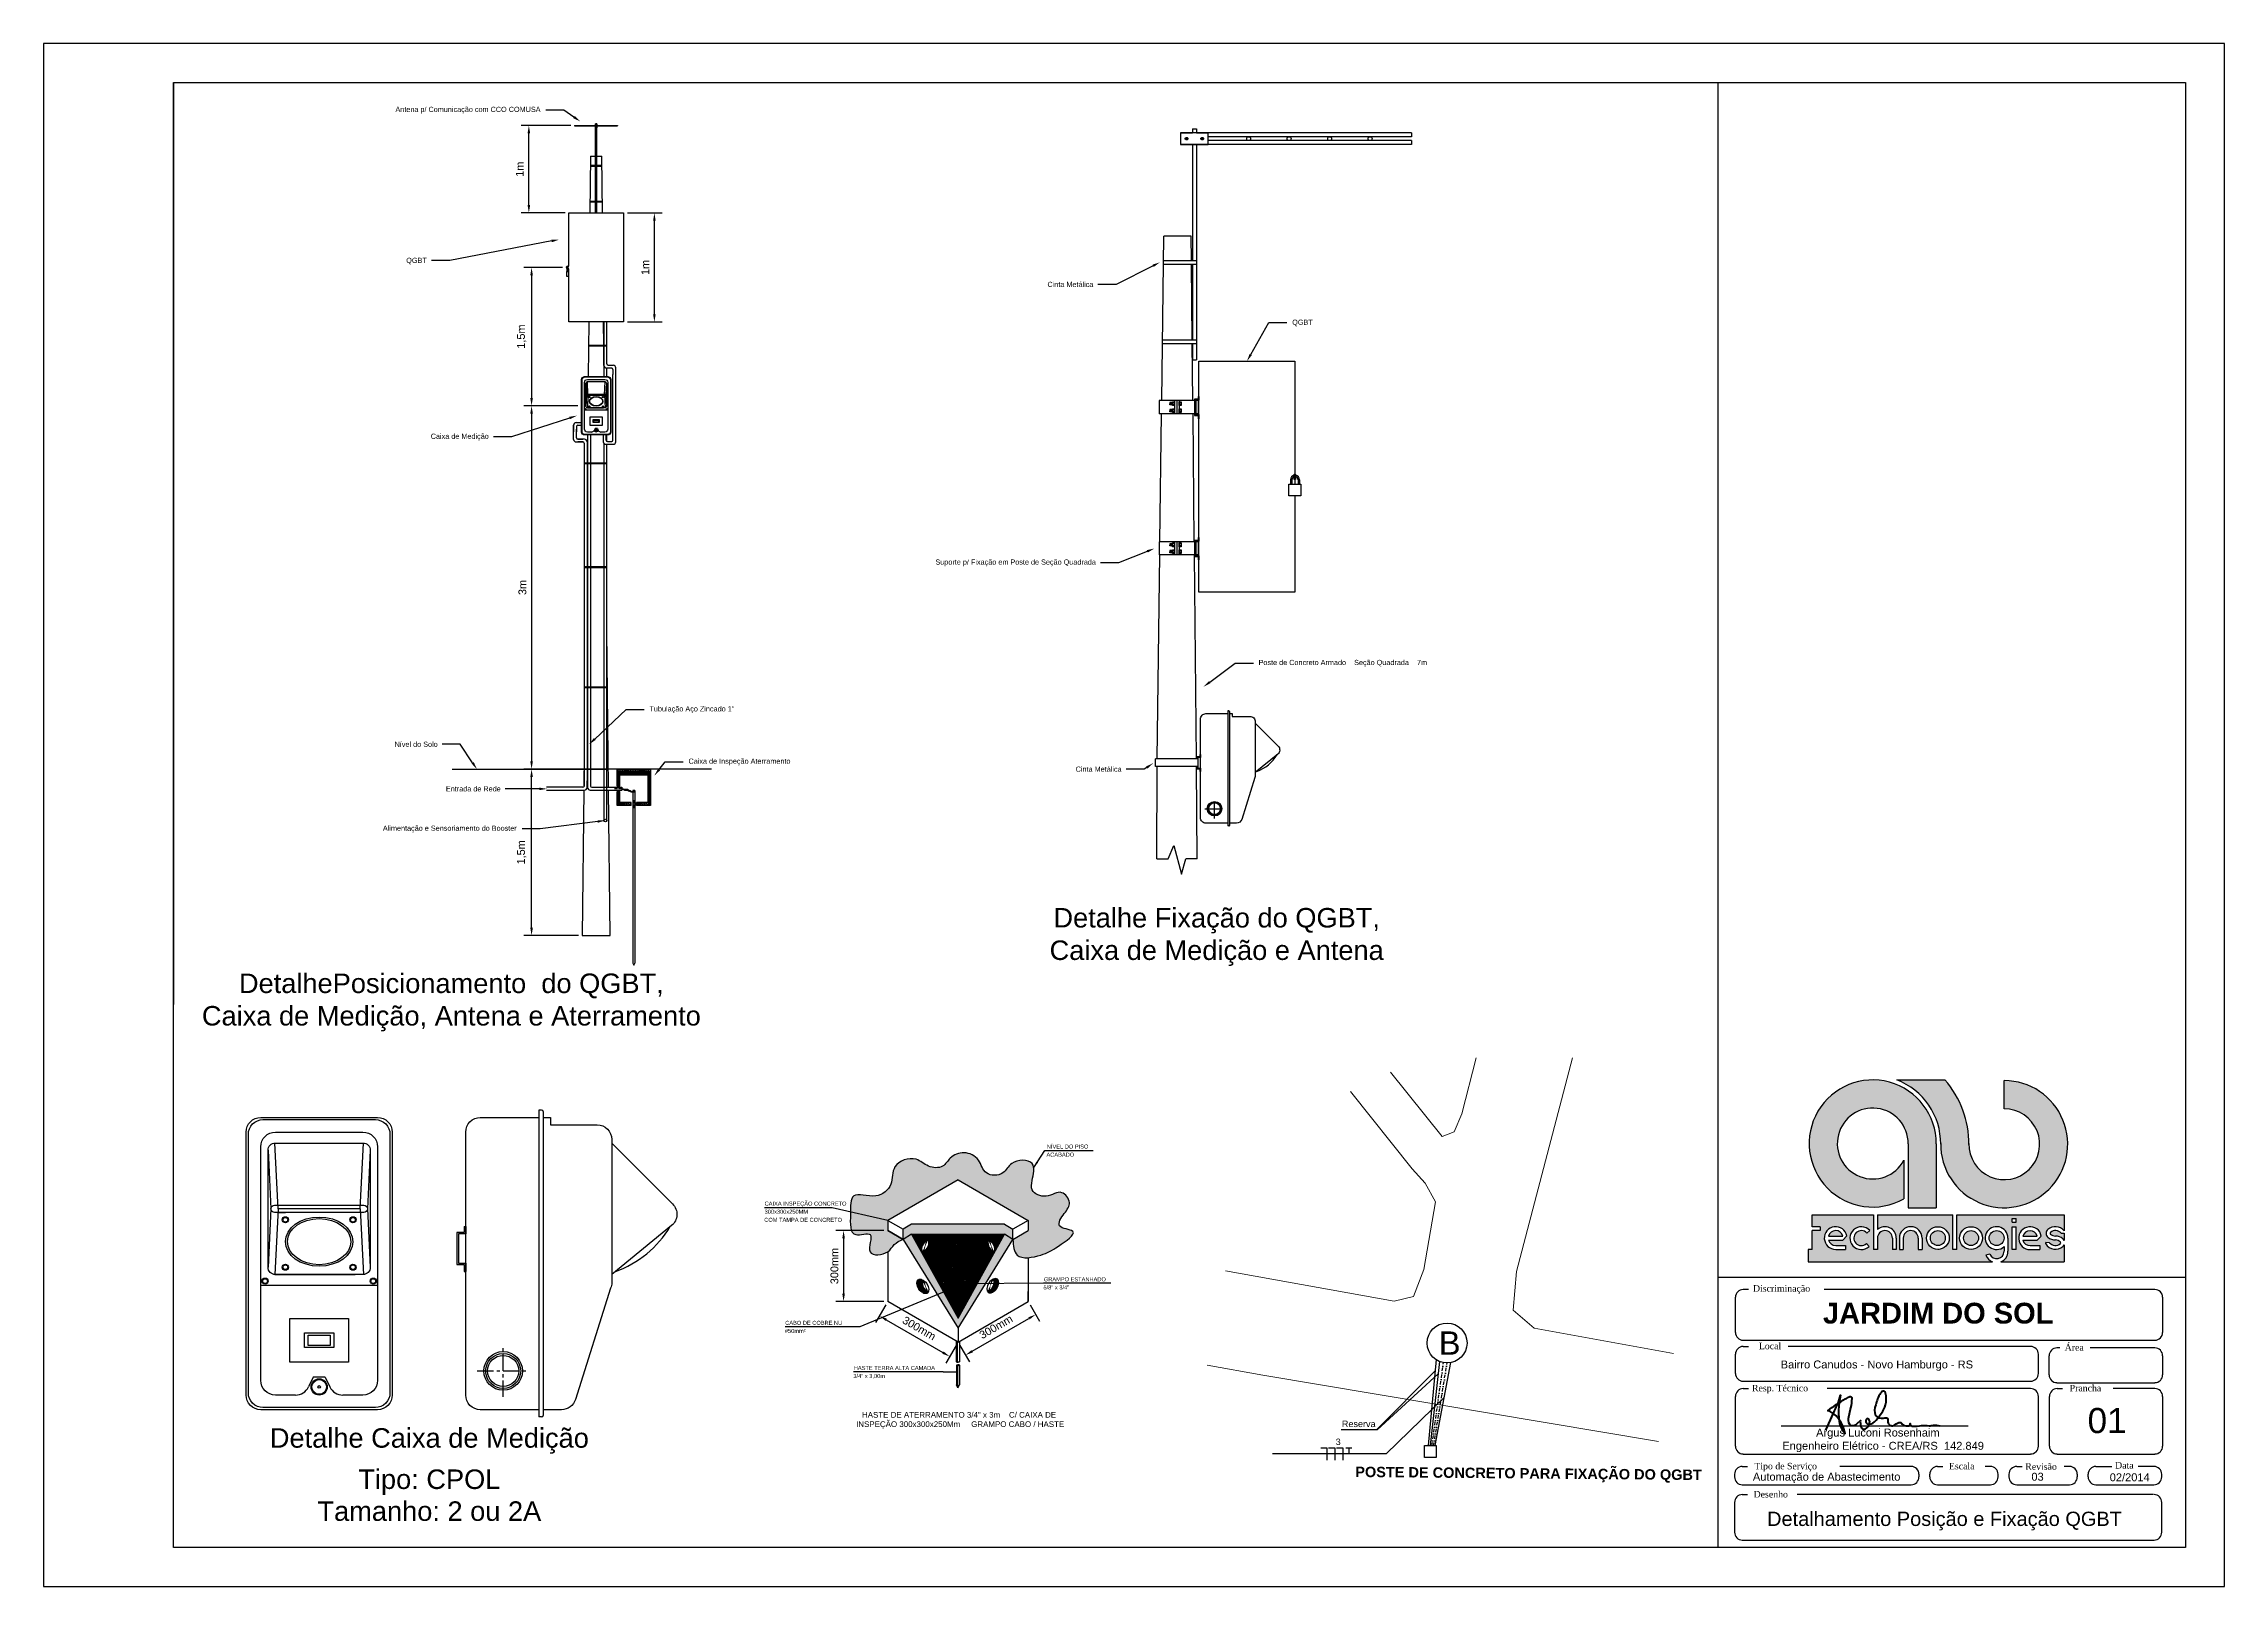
# Model space of a CAD drawing. Header units: millimetres. Extents: x 100 to 940, y 100 to 694.
import ezdxf
from ezdxf import colors
from ezdxf.entities.mleader import LeaderData, LeaderLine
from ezdxf.enums import TextEntityAlignment as Align
from ezdxf.math import Vec2, Vec3

# ---------------------------------------------------------------- set-up
doc = ezdxf.new("R2010")
doc.units = ezdxf.units.MM
doc.linetypes.add('CENTER', pattern=[2, 1.25, -0.25, 0.25, -0.25])
doc.linetypes.add('DASHDOT', pattern=[25.4, 12.7, -6.35, 0, -6.35])
for name, color, linetype in [('15', 1, 'Continuous'), ('25', 2, 'Continuous'), ('50', 5, 'Continuous'), ('ELE', 7, 'Continuous'), ('SELO', 3, 'Continuous'), ('Texto', 7, 'Continuous'), ('TXT', 2, 'Continuous')]:
    doc.layers.add(name, color=color, linetype=linetype)
doc.layers.add('VIARIO-VIA-PAV-CMFIO', color=7, linetype='Continuous', lineweight=5)
doc.styles.add('Annotative', font='Arial Regular.ttf')
doc.styles.add('Notes', font='Arial Regular.ttf', dxfattribs={"height": 3})
doc.styles.get("Standard").update_dxf_attribs({"font": 'Arial Regular.ttf'})
doc.styles.add('Trecho', font='Arial Bold.ttf', dxfattribs={"height": 7})
doc.dimstyles.new('Electrical-Metric', dxfattribs={"dimtxt": 3, "dimasz": 3, "dimexe": 3, "dimexo": 1.5, "dimgap": 2, "dimtad": 1, "dimzin": 3, "dimdsep": 46, "dimtxsty": 'Standard', "dimcen": 3, "dimazin": 2, "dimtfac": 1, "dimtofl": 0, "dimtmove": 0, "dimatfit": 3, "dimfxl": 1, "dimfrac": 1, "dimtolj": 1, "dimtzin": 0, "dimarcsym": 0})
doc.dimstyles.new('ISO-25', dxfattribs={"dimtxt": 2.5, "dimasz": 2.5, "dimexe": 1.25, "dimexo": 0.625, "dimtad": 1, "dimtxsty": 'Standard', "dimcen": 2.5, "dimadec": 0, "dimazin": 0, "dimtfac": 1, "dimtmove": 0, "dimatfit": 3, "dimfxl": 1, "dimarcsym": 0})
pattern_1 = [(0, (492.7219, 134.0883), (0.873125, 0.396875), [5.953125, -0.79375, 1.984375, -0.396875]), (0, (493.24975, 134.28673), (-0.396875, 0.5278437), [1.190625, -0.130969, 2.38125, -0.297656]), (0, (492.92035, 134.42563), (2.06375, 0.26590625), [3.175, -0.555625, 1.5875, -0.396875])]
pattern_2 = [(45, (-121.57084, 6.61905), (-0.31430896, 0.31430896), [])]

msp = doc.modelspace()

# ---------------------------------------------------------------- texts
at = {"insert": (637.398, 198.172), "char_height": 9, "width": 37.86753, "attachment_point": 1}
msp.add_mtext('B', dxfattribs=at)
at = {"layer": '25', "color": 0, "style": 'Annotative'}
for s, p in [('NÍVEL DO PISO', (486.427, 268.543)), ('ACABADO', (486.288, 265.428)), ('300x300x250MM', (377.718, 243.454)), ('CAIXA INSPEÇÃO CONCRETO', (377.718, 246.579)), ('COM TAMPA DE CONCRETO', (377.579, 240.339)), ('GRAMPO ESTANHADO', (485.264, 217.44)), ('5/8" x 3/4"', (485.125, 214.325)), ('CABO DE COBRE NU', (385.652, 200.678)), ('#50mm²', (385.513, 197.563)), ('HASTE TERRA ALTA CAMADA', (412.067, 183.31)), ('3/4" x 3,00m', (411.913, 180.195))]:
    msp.add_text(s, height=1.5625, dxfattribs=at).set_placement(p)
at = {"layer": '50', "color": 0, "style": 'Annotative'}
for s, p in [('INSPEÇÃO 300x300x250Mm     GRAMPO CABO / HASTE', (453.045, 162.446)), ('HASTE DE ATERRAMENTO 3/4" x 3m    C/ CAIXA DE ', (453.045, 166.037))]:
    msp.add_text(s, height=2.1875, dxfattribs=at).set_placement(p, align=Align.MIDDLE_CENTER)
at = {"layer": 'SELO', "color": 0, "attachment_point": 1}
for s, insert, char_height, width in [('\\FTIMES.TTF;Discriminação', (758.423, 215.967), 2.5, 101.64), ('\\FTIMES.TTF;Local', (760.686, 193.797), 2.5, 81.312), ('\\FTIMES.TTF;Área', (878.501, 193.238), 2.5, 81.312), ('\\FTIMES.TTF;Resp. Técnico', (758.039, 177.581), 2.5, 101.64), ('\\FTIMES.TTF;Prancha', (880.403, 177.581), 2.5, 101.64), ('01', (887.306, 168.671), 9.6665, 225.55271), ('Automação de Abastecimento', (758.382, 143.743), 3.0492, 71.148), ('\\FTIMES.TTF;Tipo de Serviço', (758.944, 147.556), 2.5, 101.64), ('\\FTIMES.TTF;Escala', (833.888, 147.556), 2.5, 40.656), ('{\\Ftimes.ttf|c0;Revisão}', (863.301, 147.372), 2.5, 101.64), ('03', (865.661, 143.743), 3.0492, 71.148), ('02/2014', (895.831, 143.514), 3.0492, 71.148), ('\\FTIMES.TTF;Data', (897.916, 147.869), 2.5, 40.656), ('{\\Ftimes.ttf|c0;Desenho}', (758.656, 136.72), 2.5, 101.64), ('Detalhamento Posição e Fixação QGBT', (763.866, 128.748), 5.5, 331.58467)]:
    msp.add_mtext(s, dxfattribs=dict(at, insert=insert, char_height=char_height, width=width))
for s, insert, char_height in [('{\\fArial|b1|i0|c0|p34;JARDIM DO SOL}', (785.369, 209.185), 8), ('Bairro Canudos - Novo Hamburgo - RS', (769.099, 186.952), 3.0492), ('           Argus Luconi Rosenhaim\\PEngenheiro Elétrico - CREA/RS  142.849', (769.718, 160.731), 3.0492)]:
    msp.add_mtext(s, dxfattribs=dict(at, insert=insert, char_height=char_height))
at = {"layer": 'Texto', "style": 'Trecho'}
msp.add_text('POSTE DE CONCRETO PARA FIXAÇÃO DO QGBT', height=4, rotation=359.495416, dxfattribs=at).set_placement((671.956, 141.518), align=Align.CENTER)
at = {"layer": 'TXT', "color": 7, "style": 'Annotative'}
for s, height, p in [('Detalhe Fixação do QGBT,', 7.5, (551.846, 353.664)), ('Caixa de Medição e Antena', 7.5, (551.846, 341.163)), ('DetalhePosicionamento  do QGBT,', 7.5, (257.055, 328.427)), ('Caixa de Medição, Antena e Aterramento', 7.5, (257.055, 315.927)), ('Detalhe Caixa de Medição', 7.5, (248.579, 153.391)), ('Reserva', 2.5, (606.565, 161.319)), ('Tipo: CPOL', 7.5, (248.579, 137.497)), ('Tamanho: 2 ou 2A', 7.5, (248.579, 125.221))]:
    msp.add_text(s, height=height, dxfattribs=at).set_placement(p, align=Align.CENTER)
at = {"layer": 'TXT', "style": 'Annotative'}
msp.add_text('3', height=2.5, dxfattribs=at).set_placement((598.664, 154.397), align=Align.CENTER)

# ---------------------------------------------------------------- blocks, each defined once
blk = doc.blocks.new('*X43')
at = {"color": 0}
for p, q in [((2781, 2205), (2782, 2206)), ((2789, 2198), (2781, 2206)), ((2782, 2204), (2785, 2207)), ((2783, 2203), (2788, 2208)), ((2794, 2195), (2783, 2206)), ((2784, 2202), (2789, 2207)), ((2796, 2194), (2784, 2207)), ((2798, 2194), (2785, 2207)), ((2785, 2201), (2789, 2206)), ((2800, 2194), (2786, 2208)), ((2786, 2201), (2790, 2205)), ((2787, 2200), (2791, 2204)), ((2789, 2207), (2788, 2208)), ((2788, 2199), (2792, 2203)), ((2789, 2198), (2793, 2202)), ((2790, 2197), (2794, 2202)), ((2791, 2197), (2795, 2201)), ((2792, 2196), (2796, 2200)), ((2793, 2195), (2797, 2200)), ((2801, 2195), (2794, 2202)), ((2794, 2195), (2798, 2199)), ((2795, 2194), (2800, 2199)), ((2797, 2194), (2801, 2199)), ((2802, 2195), (2798, 2199)), ((2799, 2194), (2803, 2199)), ((2801, 2195), (2805, 2199)), ((2803, 2196), (2801, 2199)), ((2804, 2197), (2802, 2199)), ((2805, 2198), (2804, 2199))]:
    blk.add_line(p, q, dxfattribs=at)
blk = doc.blocks.new('*X42')
at = {"color": 0}
for p, q in [((2834, 2190), (2850, 2207)), ((2834, 2189), (2849, 2204)), ((2834, 2187), (2844, 2197)), ((2853, 2172), (2834, 2192)), ((2848, 2176), (2834, 2190)), ((2842, 2180), (2834, 2188)), ((2835, 2194), (2840, 2199)), ((2835, 2186), (2842, 2194)), ((2855, 2174), (2835, 2194)), ((2854, 2173), (2835, 2193)), ((2835, 2185), (2842, 2192)), ((2838, 2183), (2835, 2186)), ((2856, 2175), (2836, 2195)), ((2836, 2184), (2842, 2190)), ((2842, 2190), (2837, 2196)), ((2837, 2183), (2843, 2189)), ((2842, 2192), (2838, 2197)), ((2838, 2182), (2844, 2188)), ((2842, 2194), (2839, 2197)), ((2839, 2182), (2844, 2187)), ((2843, 2195), (2840, 2198)), ((2840, 2181), (2845, 2186)), ((2844, 2196), (2841, 2199)), ((2844, 2197), (2842, 2200)), ((2842, 2180), (2846, 2185)), ((2843, 2201), (2851, 2209)), ((2846, 2200), (2843, 2202)), ((2845, 2199), (2843, 2201)), ((2843, 2180), (2847, 2184)), ((2846, 2200), (2844, 2203)), ((2844, 2179), (2848, 2184)), ((2845, 2206), (2851, 2211)), ((2848, 2202), (2845, 2205)), ((2847, 2201), (2845, 2204)), ((2845, 2178), (2849, 2183)), ((2849, 2205), (2846, 2208)), ((2849, 2204), (2846, 2206)), ((2846, 2178), (2850, 2182)), ((2847, 2216), (2848, 2216)), ((2847, 2209), (2851, 2213)), ((2850, 2207), (2847, 2210)), ((2850, 2206), (2847, 2209)), ((2847, 2177), (2852, 2182)), ((2848, 2215), (2849, 2216)), ((2848, 2214), (2850, 2215)), ((2851, 2212), (2848, 2215)), ((2848, 2211), (2850, 2214)), ((2851, 2210), (2848, 2213)), ((2851, 2209), (2848, 2212)), ((2848, 2176), (2853, 2181)), ((2849, 2175), (2854, 2180)), ((2850, 2175), (2855, 2180)), ((2857, 2176), (2851, 2182)), ((2851, 2174), (2856, 2179)), ((2852, 2173), (2858, 2179)), ((2853, 2172), (2860, 2179)), ((2858, 2177), (2855, 2180)), ((2859, 2178), (2858, 2179)), ((2860, 2178), (2859, 2179)), ((2861, 2179), (2860, 2179)), ((2862, 2180), (2862, 2180))]:
    blk.add_line(p, q, dxfattribs=at)
blk = doc.blocks.new('*X44')
at = {"color": 0}
for p, q in [((11826, 2070), (11839, 2061)), ((11828, 2073), (11847, 2060)), ((11832, 2075), (11853, 2061)), ((11836, 2077), (11858, 2061)), ((11841, 2078), (11862, 2063)), ((11846, 2079), (11866, 2065)), ((11853, 2079), (11869, 2067)), ((11861, 2078), (11870, 2071))]:
    blk.add_line(p, q, dxfattribs=at)
blk = doc.blocks.new('*X41')
at = {"color": 0}
for p, q in [((2822, 2211), (2827, 2215)), ((2826, 2209), (2822, 2212)), ((2823, 2217), (2828, 2222)), ((2823, 2215), (2828, 2219)), ((2823, 2213), (2827, 2217)), ((2826, 2214), (2823, 2217)), ((2826, 2212), (2823, 2215)), ((2826, 2210), (2823, 2214)), ((2823, 2209), (2826, 2213)), ((2826, 2207), (2823, 2210)), ((2824, 2219), (2829, 2225)), ((2827, 2218), (2824, 2221)), ((2827, 2217), (2824, 2219)), ((2827, 2215), (2824, 2218)), ((2824, 2208), (2826, 2211)), ((2824, 2208), (2826, 2209)), ((2825, 2222), (2830, 2228)), ((2828, 2221), (2825, 2223)), ((2828, 2219), (2825, 2222)), ((2826, 2225), (2829, 2228)), ((2829, 2223), (2826, 2226)), ((2828, 2222), (2826, 2225)), ((2826, 2207), (2826, 2207)), ((2829, 2225), (2827, 2227)), ((2830, 2226), (2828, 2228)), ((2830, 2227), (2830, 2228))]:
    blk.add_line(p, q, dxfattribs=at)
blk = doc.blocks.new('*D45')
at = {"color": 0, "lineweight": -2, "transparency": 16777216}
for p, q in [((423.67, 236.99), (405.14, 236.99)), ((408.14, 233.99), (408.14, 212.64)), ((423.67, 209.64), (405.14, 209.64))]:
    blk.add_line(p, q, dxfattribs=at)
at = {"color": 0, "transparency": 16777216}
for points in [[(407.64, 233.99), (408.64, 233.99), (408.14, 236.99)], [(407.64, 212.64), (408.64, 212.64), (408.14, 209.64)]]:
    blk.add_solid(points, dxfattribs=at)
at = {"layer": 'Defpoints', "color": 0, "transparency": 16777216}
for p in [(425.17, 236.99), (408.14, 209.64), (425.17, 209.64)]:
    blk.add_point(p, dxfattribs=at)
at = {"color": 0, "transparency": 16777216, "insert": (404.61, 223.32), "char_height": 3, "attachment_point": 5, "rotation": 90}
blk.add_mtext('\\A1;300mm', dxfattribs=at)
blk = doc.blocks.new('*D46')
at = {"color": 0, "lineweight": -2, "transparency": 16777216}
for p, q in [((424.42, 208.35), (420.48, 201.53)), ((424.58, 202.63), (446.42, 189.99)), ((451.46, 192.7), (447.52, 185.89))]:
    blk.add_line(p, q, dxfattribs=at)
at = {"color": 0, "transparency": 16777216}
for points in [[(424.83, 203.06), (424.33, 202.2), (421.98, 204.13)], [(446.67, 190.42), (446.17, 189.56), (449.02, 188.49)]]:
    blk.add_solid(points, dxfattribs=at)
at = {"layer": 'Defpoints', "color": 0, "transparency": 16777216}
for p in [(425.17, 209.64), (452.21, 194), (449.02, 188.49)]:
    blk.add_point(p, dxfattribs=at)
at = {"color": 0, "transparency": 16777216, "insert": (437.27, 199.37), "char_height": 3, "attachment_point": 5, "rotation": 329.94969}
blk.add_mtext('\\A1;300mm', dxfattribs=at)
blk = doc.blocks.new('*D47')
at = {"color": 0, "lineweight": -2, "transparency": 16777216}
for p, q in [((457.69, 190.52), (479.53, 203.16)), ((480, 208.35), (483.63, 202.07)), ((452.96, 192.7), (456.59, 186.42))]:
    blk.add_line(p, q, dxfattribs=at)
at = {"color": 0, "transparency": 16777216}
for points in [[(479.28, 203.59), (479.78, 202.73), (482.13, 204.66)], [(457.44, 190.96), (457.94, 190.09), (455.09, 189.02)]]:
    blk.add_solid(points, dxfattribs=at)
at = {"layer": 'Defpoints', "color": 0, "transparency": 16777216}
for p in [(479.25, 209.64), (482.13, 204.66), (452.21, 194)]:
    blk.add_point(p, dxfattribs=at)
at = {"color": 0, "transparency": 16777216, "insert": (466.84, 199.9), "char_height": 3, "attachment_point": 5, "rotation": 30.05031}
blk.add_mtext('\\A1;300mm', dxfattribs=at)
blk = doc.blocks.new('*D48')
at = {"color": 0, "linetype": 'Continuous', "lineweight": -2, "transparency": 16777216}
for p, q in [((305.99, 414.58), (284.96, 414.58)), ((287.96, 353.58), (287.96, 411.58)), ((305.99, 350.58), (284.96, 350.58))]:
    blk.add_line(p, q, dxfattribs=at)
at = {"color": 0, "linetype": 'Continuous', "transparency": 16777216}
for points in [[(287.46, 411.58), (288.46, 411.58), (287.96, 414.58)], [(287.46, 353.58), (288.46, 353.58), (287.96, 350.58)]]:
    blk.add_solid(points, dxfattribs=at)
at = {"layer": 'Defpoints', "color": 0, "linetype": 'Continuous', "transparency": 16777216}
for p in [(287.96, 414.58), (307.49, 414.58), (307.49, 350.58)]:
    blk.add_point(p, dxfattribs=at)
at = {"color": 0, "linetype": 'Continuous', "transparency": 16777216, "insert": (284.16, 382.58), "char_height": 3, "attachment_point": 5, "rotation": 90}
blk.add_mtext('\\A1;1,5m', dxfattribs=at)
blk = doc.blocks.new('*D49')
at = {"color": 0, "linetype": 'Continuous', "lineweight": -2, "transparency": 16777216}
for p, q in [((305.71, 554.53), (284.96, 554.53)), ((287.96, 551.53), (287.96, 417.58)), ((305.71, 414.58), (284.96, 414.58))]:
    blk.add_line(p, q, dxfattribs=at)
at = {"color": 0, "linetype": 'Continuous', "transparency": 16777216}
for points in [[(287.46, 551.53), (288.46, 551.53), (287.96, 554.53)], [(287.46, 417.58), (288.46, 417.58), (287.96, 414.58)]]:
    blk.add_solid(points, dxfattribs=at)
at = {"layer": 'Defpoints', "color": 0, "linetype": 'Continuous', "transparency": 16777216}
for p in [(307.21, 554.53), (287.96, 414.58), (307.21, 414.58)]:
    blk.add_point(p, dxfattribs=at)
at = {"color": 0, "linetype": 'Continuous', "transparency": 16777216, "insert": (284.43, 484.55), "char_height": 3, "attachment_point": 5, "rotation": 90}
blk.add_mtext('\\A1;3m', dxfattribs=at)
blk = doc.blocks.new('*D50')
at = {"color": 0, "linetype": 'Continuous', "lineweight": -2, "transparency": 16777216}
for p, q in [((299.84, 607.78), (284.96, 607.78)), ((287.96, 604.78), (287.96, 557.53)), ((299.84, 554.53), (284.96, 554.53))]:
    blk.add_line(p, q, dxfattribs=at)
at = {"color": 0, "linetype": 'Continuous', "transparency": 16777216}
for points in [[(287.46, 604.78), (288.46, 604.78), (287.96, 607.78)], [(287.46, 557.53), (288.46, 557.53), (287.96, 554.53)]]:
    blk.add_solid(points, dxfattribs=at)
at = {"layer": 'Defpoints', "color": 0, "linetype": 'Continuous', "transparency": 16777216}
for p in [(301.34, 607.78), (287.96, 554.53), (301.34, 554.53)]:
    blk.add_point(p, dxfattribs=at)
at = {"color": 0, "linetype": 'Continuous', "transparency": 16777216, "insert": (284.16, 581.15), "char_height": 3, "attachment_point": 5, "rotation": 90}
blk.add_mtext('\\A1;1,5m', dxfattribs=at)
blk = doc.blocks.new('*D51')
at = {"color": 0, "linetype": 'Continuous', "lineweight": -2, "transparency": 16777216}
for p, q in [((303.04, 662.39), (283.91, 662.39)), ((286.91, 631.78), (286.91, 659.39)), ((300.84, 628.78), (283.91, 628.78))]:
    blk.add_line(p, q, dxfattribs=at)
at = {"color": 0, "linetype": 'Continuous', "transparency": 16777216}
for points in [[(286.41, 659.39), (287.41, 659.39), (286.91, 662.39)], [(286.41, 631.78), (287.41, 631.78), (286.91, 628.78)]]:
    blk.add_solid(points, dxfattribs=at)
at = {"layer": 'Defpoints', "color": 0, "linetype": 'Continuous', "transparency": 16777216}
for p in [(286.91, 662.39), (304.54, 662.39), (302.34, 628.78)]:
    blk.add_point(p, dxfattribs=at)
at = {"color": 0, "linetype": 'Continuous', "transparency": 16777216, "insert": (283.4, 645.58), "char_height": 3, "attachment_point": 5, "rotation": 90}
blk.add_mtext('\\A1;1m', dxfattribs=at)
blk = doc.blocks.new('*D52')
at = {"color": 0, "linetype": 'Continuous', "lineweight": -2, "transparency": 16777216}
for p, q in [((324.84, 628.78), (338.26, 628.78)), ((335.26, 589.78), (335.26, 625.78)), ((324.84, 586.78), (338.26, 586.78))]:
    blk.add_line(p, q, dxfattribs=at)
at = {"color": 0, "linetype": 'Continuous', "transparency": 16777216}
for points in [[(334.76, 625.78), (335.76, 625.78), (335.26, 628.78)], [(334.76, 589.78), (335.76, 589.78), (335.26, 586.78)]]:
    blk.add_solid(points, dxfattribs=at)
at = {"layer": 'Defpoints', "color": 0, "linetype": 'Continuous', "transparency": 16777216}
for p in [(323.34, 628.78), (335.26, 628.78), (323.34, 586.78)]:
    blk.add_point(p, dxfattribs=at)
at = {"color": 0, "linetype": 'Continuous', "transparency": 16777216, "insert": (331.75, 607.78), "char_height": 3, "attachment_point": 5, "rotation": 90}
blk.add_mtext('\\A1;1m', dxfattribs=at)

# ---------------------------------------------------------------- dimensions: what is measured, and where the dimension line sits
at = {"linetype": 'Continuous'}
for base, p1, p2, text, picture, middle in [((286.906, 662.391), (302.336, 628.775), (304.536, 662.391), '1m', '*D51', (283.4, 645.583)), ((335.258, 628.775), (323.336, 586.775), (323.336, 628.775), '1m', '*D52', (331.752, 607.775)), ((287.964, 554.525), (301.336, 607.775), (301.336, 554.525), '1,5m', '*D50', (284.161, 581.15)), ((287.964, 414.575), (307.211, 554.525), (307.211, 414.575), '3m', '*D49', (284.431, 484.55)), ((287.964, 414.575), (307.486, 350.575), (307.486, 414.575), '1,5m', '*D48', (284.161, 382.575))]:
    dim = msp.add_linear_dim(base=base, p1=p1, p2=p2, angle=90, text=text, dimstyle='Electrical-Metric', dxfattribs=at)
    dim.commit()
    dim.dimension.update_dxf_attribs({"geometry": picture, "text_midpoint": middle})
for p1, p2, distance, picture, middle in [((425.169, 236.988), (425.169, 209.644), -17.027, '*D45', (404.609, 223.316)), ((425.169, 209.644), (452.208, 194.002), -6.369, '*D46', (437.268, 199.368)), ((452.208, 194.002), (479.248, 209.644), -5.754, '*D47', (466.84, 199.9))]:
    dim = msp.add_aligned_dim(p1=p1, p2=p2, distance=distance, text='300mm', dimstyle='Electrical-Metric')
    dim.commit()
    dim.dimension.update_dxf_attribs({"geometry": picture, "text_midpoint": middle})

# ---------------------------------------------------------------- hatches: boundary and pattern name
at = {"linetype": 'Continuous'}
h = msp.add_hatch(dxfattribs=at)
h.set_pattern_fill('ANSI31', color=256, scale=0.14)
h.set_pattern_definition(pattern_2)
h.paths.add_polyline_path([(320.897, 414.575), (320.897, 413.515), (333.747, 413.515), (333.747, 414.575)])
h = msp.add_hatch(dxfattribs=at)
h.set_pattern_fill('ANSI31', color=256, scale=0.14)
h.set_pattern_definition(pattern_2)
h.paths.add_polyline_path([(320.897, 413.495), (320.897, 408.08), (321.967, 408.08), (321.967, 412.435), (332.677, 412.435), (332.677, 401.725), (328.322, 401.725), (328.322, 400.655), (333.747, 400.655), (333.747, 413.495)])
h.paths.add_polyline_path([(321.967, 401.725), (321.967, 406.08), (320.897, 406.08), (320.897, 400.655), (326.322, 400.655), (326.322, 401.725)], flags=17)
at = {"true_color": 0x454545}
h = msp.add_hatch(dxfattribs=at)
h.set_pattern_fill('AR-CONC', color=250, scale=0.01875)
h.set_pattern_definition([(50, (533.2355, 74.175), (3.415963, -0.298858), [0.35719, -3.92906]), (355, (533.2355, 74.175), (-0.660814, 3.582316), [0.28575, -3.14326]), (100.4514, (533.5202, 74.15), (2.75515, 3.28346), [0.303563, -3.33919]), (46.1842, (533.2355, 75.1275), (5.08273, -0.78829), [0.53578, -5.89359]), (96.6356, (533.659, 75.062), (4.45133, 4.63924), [0.45534, -5.00879]), (351.1842, (533.2355, 75.1275), (4.45133, 4.63924), [0.42862, -4.71487]), (21, (533.7118, 74.8894), (2.84277, -1.917472), [0.35719, -3.92906]), (326, (533.7118, 74.8894), (1.15879, 3.453524), [0.28575, -3.14325]), (71.4514, (533.9487, 74.7296), (4.00156, 1.53605), [0.303563, -3.339186]), (37.5, (533.2355, 74.175), (0.057911, 1.585407), [0, -3.10515, 0, -3.190875, 0, -3.155156]), (7.5, (533.2355, 74.175), (1.252869, 1.878386), [0, -1.819275, 0, -3.033713, 0, -1.202531]), (327.5, (532.1735, 74.175), (2.542324, -0.107414), [0, -1.190625, 0, -3.71475, 0, -4.929187]), (317.5, (531.6973, 74.175), (2.777422, 0.476747), [0, -1.547813, 0, -2.466975, 0, -3.500437])])
edge = h.paths.add_edge_path()
edge.add_line((479.248, 240.894), (479.248, 236.988))
edge.add_line((479.248, 236.988), (473.344, 233.573))
edge.add_spline(control_points=[(473.344, 233.573), (473.527, 231.169), (473.978, 225.249), (484.675, 227.273), (489.893, 230.204), (500.387, 237.359), (489.077, 237.675), (493.185, 243.729), (496.309, 247.528), (491.894, 253.484), (486.576, 248.878), (480.015, 251.633), (480.862, 257.194), (482.823, 264.584), (472.498, 264.349), (470.048, 258.015), (462.119, 257.915), (460.796, 264.805), (454.703, 267.851), (449.177, 265.61), (446.499, 260.785), (440.381, 261.19), (435.762, 266.04), (426.298, 262.872), (427.51, 254.241), (420.647, 248.555), (410.454, 252.826), (410.995, 243.056), (410.198, 233.375), (421.014, 237.656), (415.497, 226.645), (425.236, 227.6), (427.412, 231.885), (429.771, 233.031), (430.992, 233.619)], knot_values=[0, 0, 0, 0, 9.9764828, 24.5734304, 36.7228012, 49.3916547, 58.1401046, 66.3217963, 73.8171842, 81.4446949, 91.5082581, 100.8844377, 106.6611119, 117.0890373, 129.6769619, 137.6476062, 147.7643034, 156.981811, 167.0638454, 176.0803664, 182.9255125, 191.5969663, 200.3269364, 214.130687, 225.1296054, 236.8639472, 250.4492248, 262.0361854, 274.8931713, 283.7091486, 294.2515804, 305.1547722, 311.0397835, 317.3194742, 317.3194742, 317.3194742, 317.3194742], degree=3, periodic=0)
edge.add_line((430.992, 233.619), (425.169, 236.988))
edge.add_line((425.169, 236.988), (425.169, 240.894))
edge.add_line((425.169, 240.894), (452.208, 256.537))
edge.add_line((452.208, 256.537), (479.248, 240.894))
h = msp.add_hatch()
h.set_pattern_fill('EARTH', color=256, scale=0.15625)
h.set_pattern_definition([(0, (492.7219, 134.0883), (0.9921875, 0.9921875), [0.992188, -0.992188]), (0, (492.7219, 134.4604), (0.9921875, 0.9921875), [0.992188, -0.992188]), (0, (492.7219, 134.8324), (0.9921875, 0.9921875), [0.992188, -0.992188]), (90, (492.8459, 134.9565), (-0.9921875, 0.9921875), [0.992188, -0.992188]), (90, (493.218, 134.9565), (-0.9921875, 0.9921875), [0.992188, -0.992188]), (90, (493.5901, 134.9565), (-0.9921875, 0.9921875), [0.992188, -0.992188])])
h.paths.add_polyline_path([(470.08, 239.497), (434.361, 239.497), (431.086, 237.471), (431.086, 233.568), (434.347, 235.585), (434.348, 235.582), (470.075, 235.582), (470.08, 235.591), (473.344, 233.573), (473.344, 237.479)])
h.paths.add_polyline_path([(473.344, 233.573), (470.094, 235.582), (470.075, 235.582), (452.208, 203.317), (434.348, 235.582), (434.343, 235.582), (431.086, 233.568), (431.086, 233.565), (452.208, 199.411)])
at = {"true_color": 0x787878}
h = msp.add_hatch(dxfattribs=at)
h.set_pattern_fill('AR-RROOF', color=8, scale=0.015625)
h.set_pattern_definition(pattern_1)
h.paths.add_polyline_path([(452.208, 235.582), (434.348, 235.582), (442.997, 219.958), (452.208, 225.287)])
edge = h.paths.add_edge_path(flags=16)
edge.add_ellipse((440.498, 231.077), major_axis=(1.772, 2.536), ratio=0.5971656, start_angle=0, end_angle=360, ccw=False)
h = msp.add_hatch(dxfattribs=at)
h.set_pattern_fill('AR-RROOF', color=8, scale=0.015625)
h.set_pattern_definition(pattern_1)
h.paths.add_polyline_path([(452.208, 225.287), (461.423, 219.957), (470.075, 235.582), (452.208, 235.582)])
edge = h.paths.add_edge_path(flags=16)
edge.add_ellipse((463.918, 231.077), major_axis=(-1.772, 2.536), ratio=0.5971656, start_angle=0, end_angle=360)
at = {"true_color": 0x9c9c9c}
h = msp.add_hatch(dxfattribs=at)
h.set_pattern_fill('AR-RROOF', color=253, scale=0.015625)
h.set_pattern_definition(pattern_1)
edge = h.paths.add_edge_path()
edge.add_ellipse((438.576, 231.077), major_axis=(1.772, 2.536), ratio=0.5971656, start_angle=230.182402, end_angle=355.111582, ccw=False)
edge.add_ellipse((440.498, 231.077), major_axis=(1.772, 2.536), ratio=0.5971656, start_angle=-184.888418, end_angle=50.182402)
h = msp.add_hatch(dxfattribs=at)
h.set_pattern_fill('AR-RROOF', color=253, scale=0.015625)
h.set_pattern_definition(pattern_1)
edge = h.paths.add_edge_path()
edge.add_ellipse((466.07, 231.077), major_axis=(-1.772, 2.536), ratio=0.5971656, start_angle=8.503333, end_angle=126.202682, ccw=False)
edge.add_ellipse((463.918, 231.077), major_axis=(-1.772, 2.536), ratio=0.5971656, start_angle=306.202682, end_angle=548.503333)
at = {"true_color": 0x787878}
h = msp.add_hatch(dxfattribs=at)
h.set_pattern_fill('AR-RROOF', color=8, scale=0.015625)
h.set_pattern_definition(pattern_1)
h.paths.add_polyline_path([(452.208, 225.287), (442.997, 219.958), (452.208, 203.317), (461.423, 219.957)])
h.paths.add_polyline_path([(449.834, 214.954, 0.1055332), (449.806, 214.963, 0.1664618), (449.788, 214.959, 0.3177037), (449.768, 214.933, 0.0666543), (449.777, 214.886, -0.1679504), (449.778, 214.961, -0.2561004), (449.843, 214.948, -0.1376521), (449.898, 214.868, -0.1646381), (449.898, 214.794), (449.904, 214.795, -0.2398088), (449.842, 214.8, -0.0682971), (449.817, 214.819, -0.1742886), (449.774, 214.933, -0.3709684), (449.797, 214.963), (449.834, 214.969, -0.1598176), (449.798, 215.075, -0.3328174), (449.812, 215.107, -0.0467712), (449.827, 215.113, -0.0793914), (449.848, 215.105, -0.1723338), (449.922, 215.01, -0.1679504), (449.921, 214.935, -0.2115944), (449.866, 214.942, -0.0412859), (449.847, 214.945, 0.0352118)], flags=16)
h.paths.add_polyline_path([(454.718, 216.623, 0.0434058), (454.847, 216.707, 0.1533859), (454.931, 216.829), (455.108, 216.76, -0.1110874), (454.814, 216.507, -0.4991421), (454.508, 216.614, 0.2791645)], flags=16)
h.paths.add_polyline_path([(454.973, 216.314), (455.273, 216.141), (455.008, 215.863), (454.708, 216.036)], flags=16)
h.paths.add_polyline_path([(453.254, 215.321), (453.614, 215.358), (453.914, 215.185), (453.554, 215.148), (453.289, 214.87), (452.989, 215.043)], flags=16)
at = {"true_color": 0x9c9c9c}
h = msp.add_hatch(dxfattribs=at)
h.set_pattern_fill('AR-RROOF', color=253, scale=0.015625)
h.set_pattern_definition(pattern_1)
edge = h.paths.add_edge_path()
edge.add_ellipse((463.711, 215.762), major_axis=(1.772, 2.536), ratio=0.5971656, start_angle=230.182402, end_angle=355.111582, ccw=False)
edge.add_ellipse((465.634, 215.762), major_axis=(1.772, 2.536), ratio=0.5971656, start_angle=-184.888418, end_angle=50.182402)
h = msp.add_hatch(dxfattribs=at)
h.set_pattern_fill('AR-RROOF', color=253, scale=0.015625)
h.set_pattern_definition(pattern_1)
edge = h.paths.add_edge_path()
edge.add_ellipse((438.65, 215.517), major_axis=(-1.772, 2.536), ratio=0.5971656, start_angle=306.202682, end_angle=548.503333)
edge.add_ellipse((440.801, 215.517), major_axis=(-1.772, 2.536), ratio=0.5971656, start_angle=8.503333, end_angle=126.202682, ccw=False)
at = {"layer": 'SELO'}
h = msp.add_hatch(color=0, dxfattribs=at)
h.dxf.hatch_style = 1
h.paths.add_polyline_path([(832.332, 294.976), (813.803, 294.976, -0.314958), (830.723, 270.213, 2.4111444), (855.212, 294.705), (855.212, 283.859, -2.4512895), (841.58, 270.517, 0.1824425)])
h.paths.add_polyline_path([(835.348, 243.041), (806.369, 243.041), (806.369, 237.406, -0.6429859), (813.628, 234.095), (813.628, 229.71), (812.117, 229.71), (812.117, 234.095, 1), (806.369, 234.095), (806.369, 229.71), (804.858, 229.71), (804.858, 243.041), (781.243, 243.041), (781.243, 238.48), (784.256, 238.48), (784.256, 236.969), (781.231, 236.969), (781.231, 229.71), (779.69, 229.71), (779.69, 224.92), (850.672, 224.92, -0.2140839), (848.152, 227.478), (849.605, 227.91, 0.8212421), (855.136, 229.007), (855.136, 230.784, -4.6020199), (856.647, 234.095), (856.647, 229.007, -0.3092381), (853.852, 224.92), (878.255, 224.92), (878.255, 231.448, -0.100697), (877.776, 230.829, -0.4598796), (871.2, 231.81), (871.2, 232.322), (872.69, 232.32, 0.4270744), (876.814, 231.998, 0.4108773), (876.815, 232.632, 0.1862025), (874.919, 233.365, -0.1813245), (872.046, 234.435, -0.458616), (872.044, 237.41, -0.4177401), (878.255, 236.929), (878.255, 243.041), (836.889, 243.041), (836.889, 229.707), (835.348, 229.707)])
h.paths.add_polyline_path([(834.016, 234.095, -1), (825.247, 234.095, -1)], flags=16)
h.paths.add_polyline_path([(832.506, 234.095, -1), (826.757, 234.095, -1)], flags=0)
h.paths.add_polyline_path([(846.795, 234.095, -1), (838.025, 234.095, -1)], flags=16)
h.paths.add_polyline_path([(845.284, 234.095, -1), (839.536, 234.095, -1)], flags=0)
h.paths.add_polyline_path([(823.586, 234.095), (823.586, 229.71), (822.075, 229.71), (822.075, 234.095, 1), (816.327, 234.095), (816.327, 229.71), (814.816, 229.71), (814.816, 234.095, -1)], flags=16)
h.paths.add_polyline_path([(858.22, 241.686), (859.761, 241.686), (859.761, 240.166), (858.22, 240.166)], flags=16)
h.paths.add_polyline_path([(858.22, 238.48), (859.761, 238.48), (859.761, 229.67), (858.22, 229.67)], flags=16)
h.paths.add_polyline_path([(869.471, 234.88), (867.938, 233.296), (862.393, 233.296, 0.3380231), (865.165, 231.18), (868.911, 231.18), (868.911, 229.67), (865.165, 229.67, -2.1236634)], flags=16)
h.paths.add_polyline_path([(862.385, 234.782, -0.7677784), (867.938, 234.811)], flags=0)
h.paths.add_polyline_path([(803.381, 237.046), (802.27, 236.023, 2.4142136), (802.101, 231.962), (803.124, 230.851, -2.4142136)], flags=16)
h.paths.add_polyline_path([(794.587, 234.921), (793.054, 233.337), (787.508, 233.337, 0.3380231), (790.281, 231.221), (794.027, 231.221), (794.027, 229.71), (790.281, 229.71, -2.1236634)], flags=16)
h.paths.add_polyline_path([(793.054, 234.852), (787.5, 234.823, -0.7677784)], flags=0)
h.paths.add_polyline_path([(826.757, 234.095, 1), (832.506, 234.095, 1)], flags=0)
h.paths.add_polyline_path([(845.284, 234.095, 1), (839.536, 234.095, 1)], flags=0)
h.paths.add_polyline_path([(849.388, 234.095, 1), (855.136, 234.095, 1)], flags=17)
h.paths.add_polyline_path([(867.938, 234.811, 0.7677784), (862.385, 234.782)], flags=0)
h.paths.add_polyline_path([(874.9, 234.875, -0.1813245), (877.774, 233.804, -0.1010132), (878.255, 233.184), (878.255, 235.918), (877.13, 235.919, 0.4270744), (873.006, 236.241, 0.4108773), (873.004, 235.608, 0.1862025)], flags=17)
h.paths.add_polyline_path([(793.054, 234.852, 0.7677784), (787.5, 234.823)], flags=0)
h = msp.add_hatch(color=0, dxfattribs=at)
h.dxf.hatch_style = 1
h.paths.add_polyline_path([(816.575, 249.205), (816.575, 264.057, -8.1827777), (818.191, 270.426), (818.191, 245.768), (829.005, 245.768), (829.005, 270.371, 3.7185239)])
h = msp.add_hatch(color=0, dxfattribs=at)
h.dxf.hatch_style = 1
h.paths.add_polyline_path([(787.5, 234.823), (793.054, 234.852, 0.7677784)])
h.paths.add_polyline_path([(826.757, 234.095, 1), (832.506, 234.095, 1)])
h.paths.add_polyline_path([(839.536, 234.095, 1), (845.284, 234.095, 1)])
h.paths.add_polyline_path([(862.385, 234.782), (867.938, 234.811, 0.7677784)])

# ---------------------------------------------------------------- linework, layer by layer
at = {"linetype": 'Continuous'}
for p, q in [((150, 679), (150, 324)), ((304.536, 662.391), (321.114, 662.391)), ((304.536, 662.391), (304.536, 662.308)), ((304.536, 662.308), (321.114, 662.308)), ((313.063, 663.075), (312.586, 663.075)), ((312.586, 662.391), (312.586, 663.075)), ((312.586, 662.391), (312.586, 663.075)), ((312.586, 661.541), (312.586, 662.308)), ((312.586, 647.018), (312.586, 662.308)), ((313.063, 661.541), (312.586, 661.541)), ((313.063, 663.075), (313.063, 662.391)), ((313.063, 662.391), (313.063, 663.075)), ((313.063, 662.308), (313.063, 661.541)), ((313.063, 647.018), (313.063, 662.308)), ((321.114, 662.391), (321.114, 662.308)), ((626.85, 659.592), (537.974, 659.592)), ((537.974, 659.592), (537.974, 658.092)), ((537.974, 659.592), (537.974, 655.092)), ((537.974, 659.592), (542.511, 659.592)), ((537.974, 656.592), (537.974, 655.092)), ((539.742, 657.542), (540.042, 657.842)), ((540.042, 656.842), (539.742, 657.142)), ((540.442, 657.842), (540.742, 657.542)), ((540.742, 657.142), (540.442, 656.842)), ((542.511, 661.143), (542.511, 659.592)), ((542.511, 661.143), (544.011, 661.143)), ((544.011, 661.143), (544.011, 659.592)), ((544.011, 659.592), (548.549, 659.592)), ((545.78, 657.542), (546.08, 657.842)), ((546.08, 656.842), (545.78, 657.142)), ((546.48, 657.842), (546.78, 657.542)), ((546.78, 657.142), (546.48, 656.842)), ((548.549, 655.092), (548.549, 659.592)), ((626.85, 658.092), (548.549, 658.092)), ((626.85, 656.592), (548.549, 656.592)), ((626.85, 659.592), (626.85, 658.092)), ((626.85, 656.592), (626.85, 655.092)), ((310.686, 650.575), (310.454, 628.775)), ((315.024, 647.018), (310.648, 647.018)), ((310.686, 650.575), (312.586, 650.575)), ((313.063, 650.575), (314.986, 650.575)), ((315.219, 628.775), (314.986, 650.575)), ((626.85, 655.092), (537.974, 655.092)), ((537.974, 655.092), (548.549, 655.092)), ((542.511, 655.092), (544.011, 655.092)), ((542.511, 655.092), (542.511, 610.496)), ((544.011, 655.092), (544.011, 572.267)), ((315.028, 646.678), (310.645, 646.678)), ((312.586, 633.206), (312.586, 646.678)), ((313.063, 633.206), (313.063, 646.678)), ((315.175, 632.866), (310.497, 632.866)), ((315.171, 633.206), (310.501, 633.206)), ((312.586, 628.775), (312.586, 632.866)), ((313.063, 628.775), (313.063, 632.866)), ((530.702, 556.514), (531.511, 619.837)), ((542.018, 619.837), (531.511, 619.837)), ((542.115, 610.496), (542.018, 619.837)), ((301.686, 606.275), (301.686, 607.775)), ((301.986, 606.275), (301.986, 607.775)), ((531.373, 608.996), (544.011, 608.996)), ((531.392, 610.496), (544.011, 610.496)), ((542.431, 579.965), (542.131, 608.996)), ((542.511, 608.996), (542.511, 579.965)), ((310.006, 586.775), (309.782, 565.775)), ((315.763, 577.772), (315.667, 586.775)), ((315.845, 586.775), (315.845, 577.772)), ((315.845, 586.775), (315.845, 577.772)), ((316.933, 570.612), (316.933, 586.775)), ((316.933, 570.612), (316.933, 586.775)), ((531.001, 579.965), (544.011, 579.965)), ((316.933, 577.432), (309.906, 577.432)), ((316.933, 577.772), (309.91, 577.772)), ((315.845, 570.024), (315.766, 577.432)), ((315.845, 577.432), (315.845, 565.775)), ((315.845, 577.432), (315.845, 570.024)), ((530.982, 578.465), (544.011, 578.465)), ((542.674, 556.514), (542.447, 578.465)), ((542.511, 578.465), (542.511, 572.267)), ((542.511, 572.267), (544.011, 572.267)), ((308.899, 563.244), (309.124, 558.744)), ((309.686, 558.744), (309.433, 563.806)), ((315.986, 558.74), (316.239, 563.806)), ((316.774, 563.244), (316.549, 558.744)), ((318.816, 569.022), (316.816, 569.022)), ((316.933, 565.775), (316.933, 569.022)), ((317.433, 570.112), (319.433, 570.112)), ((319.316, 568.522), (319.316, 566.522)), ((319.316, 543.275), (319.316, 566.522)), ((320.404, 566.522), (320.404, 569.11)), ((320.404, 543.275), (320.404, 566.522)), ((309.124, 558.744), (308.899, 554.244)), ((309.686, 558.744), (309.433, 553.682)), ((309.672, 558.462), (310.235, 558.462)), ((315.986, 558.74), (309.686, 558.744)), ((316, 558.459), (315.438, 558.459)), ((315.986, 558.74), (316.239, 553.682)), ((316.549, 558.74), (316.774, 554.244)), ((317.336, 554.525), (317.336, 551.15)), ((543.296, 556.514), (529.749, 556.514)), ((529.749, 556.514), (529.749, 551.445)), ((534.835, 555.744), (533.835, 555.744)), ((533.835, 555.744), (533.835, 554.883)), ((533.835, 554.883), (533.945, 555.744)), ((534.835, 554.883), (533.835, 554.883)), ((533.914, 554.883), (534.023, 555.744)), ((534.003, 554.883), (534.112, 555.744)), ((534.092, 554.883), (534.201, 555.744)), ((534.173, 554.883), (534.283, 555.744)), ((534.266, 554.883), (534.375, 555.744)), ((534.335, 554.883), (534.445, 555.744)), ((534.413, 554.883), (534.523, 555.744)), ((534.494, 554.883), (534.604, 555.744)), ((534.587, 554.883), (534.697, 555.744)), ((534.668, 554.883), (534.778, 555.744)), ((534.753, 554.883), (534.835, 555.522)), ((534.833, 555.644), (534.835, 555.744)), ((534.835, 555.644), (534.835, 555.744)), ((534.835, 555.644), (534.836, 555.744)), ((535.635, 555.644), (534.835, 555.644)), ((535.635, 554.983), (534.835, 554.983)), ((534.835, 554.983), (534.835, 554.883)), ((535.635, 556.514), (535.635, 551.445)), ((535.635, 556.514), (535.635, 551.445)), ((535.635, 556.044), (535.635, 555.644)), ((535.635, 554.583), (535.635, 554.983)), ((536.523, 556.514), (536.523, 551.445)), ((536.523, 556.514), (536.523, 551.445)), ((537.411, 556.514), (537.411, 551.445)), ((538.211, 555.644), (537.411, 555.644)), ((538.211, 554.983), (537.411, 554.983)), ((538.211, 556.044), (538.211, 555.644)), ((538.211, 554.583), (538.211, 554.983)), ((544.703, 557.017), (543.296, 557.017)), ((543.296, 557.017), (543.296, 550.829)), ((544.984, 556.736), (543.578, 556.736)), ((543.578, 556.736), (543.578, 551.111)), ((544.718, 556.514), (543.578, 556.514)), ((543.83, 556.514), (543.83, 551.445)), ((544.703, 558.142), (544.703, 557.017)), ((544.703, 558.142), (544.984, 558.142)), ((544.718, 556.514), (544.718, 551.445)), ((544.984, 558.142), (544.984, 556.736)), ((304.143, 541.578), (304.145, 547.083)), ((304.145, 547.083), (304.145, 544.495)), ((305.145, 548.083), (307.211, 548.083)), ((305.233, 546.495), (305.233, 544.495)), ((305.733, 546.995), (307.211, 546.995)), ((317.336, 552.838), (308.336, 552.838)), ((309.433, 553.682), (315.62, 553.682)), ((309.433, 553.682), (309.995, 553.682)), ((316.211, 553.682), (315.649, 553.682)), ((543.296, 551.445), (529.749, 551.445)), ((530.007, 502.182), (530.637, 551.445)), ((534.836, 553.076), (533.836, 553.076)), ((533.836, 553.076), (533.836, 552.215)), ((533.836, 552.215), (533.946, 553.076)), ((534.836, 552.215), (533.836, 552.215)), ((533.915, 552.215), (534.025, 553.076)), ((534.004, 552.215), (534.114, 553.076)), ((534.093, 552.215), (534.203, 553.076)), ((534.174, 552.215), (534.284, 553.076)), ((534.267, 552.215), (534.377, 553.076)), ((534.336, 552.215), (534.446, 553.076)), ((534.414, 552.215), (534.524, 553.076)), ((534.496, 552.215), (534.605, 553.076)), ((534.589, 552.215), (534.698, 553.076)), ((534.67, 552.215), (534.78, 553.076)), ((534.755, 552.215), (534.836, 552.854)), ((534.835, 552.976), (534.836, 553.076)), ((535.635, 552.976), (534.835, 552.976)), ((535.635, 552.315), (534.835, 552.315)), ((534.836, 552.976), (534.836, 553.076)), ((534.836, 552.315), (534.836, 552.215)), ((535.635, 553.376), (535.635, 552.976)), ((535.635, 551.915), (535.635, 552.315)), ((538.211, 552.976), (537.411, 552.976)), ((537.411, 551.445), (537.411, 552.645)), ((538.211, 552.315), (537.411, 552.315)), ((538.211, 553.376), (538.211, 552.976)), ((538.211, 551.915), (538.211, 552.315)), ((543.238, 502.182), (542.727, 551.445)), ((543.296, 550.829), (544.703, 550.829)), ((544.718, 551.445), (543.578, 551.445)), ((543.578, 551.111), (544.984, 551.111)), ((544.703, 550.829), (544.703, 549.518)), ((544.703, 549.518), (544.984, 549.518)), ((544.984, 551.111), (544.984, 549.518)), ((304.143, 542.754), (304.143, 544.754)), ((305.143, 540.578), (307.731, 540.578)), ((305.231, 542.166), (305.233, 545.495)), ((305.231, 542.166), (305.231, 544.754)), ((308.318, 541.666), (305.73, 541.666)), ((307.73, 540.578), (305.73, 540.578)), ((305.731, 541.666), (307.731, 541.666)), ((308.23, 540.078), (308.23, 408.124)), ((309.318, 540.666), (309.318, 532.485)), ((309.542, 543.275), (309.426, 532.485)), ((309.542, 543.275), (309.542, 532.485)), ((310.63, 543.275), (310.63, 532.485)), ((312.386, 545.767), (312.021, 545.027)), ((313.286, 545.767), (312.386, 545.767)), ((313.286, 545.767), (313.651, 545.027)), ((315.587, 543.275), (315.587, 540.687)), ((315.845, 540.016), (315.845, 532.485)), ((316.587, 539.687), (319.175, 539.687)), ((316.675, 541.275), (316.675, 543.275)), ((316.816, 539.687), (319.404, 539.687)), ((316.933, 540.837), (316.933, 543.275)), ((316.933, 446.21), (316.933, 539.687)), ((317.175, 540.775), (318.816, 540.775)), ((319.316, 541.275), (319.316, 543.275)), ((320.404, 540.687), (320.404, 543.275)), ((316.933, 532.485), (308.23, 532.485)), ((316.933, 532.145), (308.23, 532.145)), ((309.423, 532.145), (309.318, 522.305)), ((309.318, 532.145), (309.318, 492.483)), ((309.542, 532.145), (309.542, 492.483)), ((310.63, 532.145), (310.63, 492.483)), ((315.845, 532.145), (315.845, 492.483)), ((580.275, 526.023), (580.275, 524.283)), ((580.808, 526.023), (580.808, 524.283)), ((581.997, 526.187), (581.997, 528.237)), ((583.186, 526.023), (583.186, 524.283)), ((583.719, 526.023), (583.719, 524.283)), ((528.939, 418.649), (529.942, 497.114)), ((543.296, 502.182), (529.749, 502.182)), ((529.749, 502.182), (529.749, 497.114)), ((543.296, 497.114), (529.749, 497.114)), ((534.835, 501.413), (533.835, 501.413)), ((533.835, 501.413), (533.835, 500.552)), ((533.835, 500.552), (533.945, 501.413)), ((534.835, 500.552), (533.835, 500.552)), ((534.836, 498.744), (533.836, 498.744)), ((533.836, 498.744), (533.836, 497.884)), ((533.836, 497.884), (533.946, 498.744)), ((534.836, 497.884), (533.836, 497.884)), ((533.914, 500.552), (534.023, 501.413)), ((533.915, 497.884), (534.025, 498.744)), ((534.003, 500.552), (534.112, 501.413)), ((534.004, 497.884), (534.114, 498.744)), ((534.092, 500.552), (534.201, 501.413)), ((534.093, 497.884), (534.203, 498.744)), ((534.173, 500.552), (534.283, 501.413)), ((534.174, 497.884), (534.284, 498.744)), ((534.266, 500.552), (534.375, 501.413)), ((534.267, 497.884), (534.377, 498.744)), ((534.335, 500.552), (534.445, 501.413)), ((534.336, 497.884), (534.446, 498.744)), ((534.413, 500.552), (534.523, 501.413)), ((534.414, 497.884), (534.524, 498.744)), ((534.494, 500.552), (534.604, 501.413)), ((534.496, 497.884), (534.605, 498.744)), ((534.587, 500.552), (534.697, 501.413)), ((534.589, 497.884), (534.698, 498.744)), ((534.668, 500.552), (534.778, 501.413)), ((534.67, 497.884), (534.78, 498.744)), ((534.753, 500.552), (534.835, 501.19)), ((534.755, 497.884), (534.836, 498.522)), ((534.833, 501.313), (534.835, 501.413)), ((534.835, 501.313), (534.835, 501.413)), ((534.835, 501.313), (534.836, 501.413)), ((535.635, 501.313), (534.835, 501.313)), ((535.635, 500.652), (534.835, 500.652)), ((534.835, 500.652), (534.835, 500.552)), ((534.835, 498.644), (534.836, 498.744)), ((535.635, 498.644), (534.835, 498.644)), ((535.635, 497.984), (534.835, 497.984)), ((534.836, 498.644), (534.836, 498.744)), ((534.836, 497.984), (534.836, 497.884)), ((535.635, 502.182), (535.635, 497.114)), ((535.635, 502.182), (535.635, 497.114)), ((535.635, 501.713), (535.635, 501.313)), ((535.635, 500.252), (535.635, 500.652)), ((535.635, 499.044), (535.635, 498.644)), ((535.635, 497.584), (535.635, 497.984)), ((536.523, 502.182), (536.523, 497.114)), ((536.523, 502.182), (536.523, 497.114)), ((537.411, 502.182), (537.411, 497.114)), ((538.211, 501.313), (537.411, 501.313)), ((538.211, 500.652), (537.411, 500.652)), ((538.211, 498.644), (537.411, 498.644)), ((537.411, 497.114), (537.411, 498.314)), ((538.211, 497.984), (537.411, 497.984)), ((538.211, 501.713), (538.211, 501.313)), ((538.211, 500.252), (538.211, 500.652)), ((538.211, 499.044), (538.211, 498.644)), ((538.211, 497.584), (538.211, 497.984)), ((544.103, 418.649), (543.29, 497.114)), ((544.703, 502.686), (543.296, 502.686)), ((543.296, 502.686), (543.296, 496.498)), ((544.703, 502.686), (543.296, 502.686)), ((543.296, 502.686), (543.296, 496.498)), ((543.296, 496.498), (544.703, 496.498)), ((543.296, 496.498), (544.703, 496.498)), ((544.984, 502.404), (543.578, 502.404)), ((543.578, 502.404), (543.578, 496.779)), ((544.984, 502.404), (543.578, 502.404)), ((543.578, 502.404), (543.578, 496.779)), ((544.718, 502.182), (543.578, 502.182)), ((544.718, 497.114), (543.578, 497.114)), ((543.578, 496.779), (544.984, 496.779)), ((543.578, 496.779), (544.984, 496.779)), ((543.83, 502.182), (543.83, 497.114)), ((544.703, 503.811), (544.703, 502.686)), ((544.703, 503.811), (544.984, 503.811)), ((544.703, 503.811), (544.703, 502.686)), ((544.703, 503.811), (544.984, 503.811)), ((544.703, 496.498), (544.703, 495.187)), ((544.703, 496.498), (544.703, 495.187)), ((544.718, 502.182), (544.718, 497.114)), ((544.984, 503.811), (544.984, 502.404)), ((544.984, 503.811), (544.984, 502.404)), ((544.984, 496.779), (544.984, 495.187)), ((544.984, 496.779), (544.984, 495.187)), ((316.933, 492.483), (308.23, 492.483)), ((316.933, 492.143), (308.23, 492.143)), ((309.318, 492.143), (309.318, 446.21)), ((309.542, 492.143), (309.542, 446.21)), ((310.63, 492.143), (310.63, 446.21)), ((315.845, 492.143), (315.845, 446.21)), ((544.703, 495.187), (544.984, 495.187)), ((544.703, 495.187), (544.984, 495.187)), ((317.578, 407.624), (316.933, 468.024)), ((317.166, 446.21), (308.23, 446.21)), ((317.17, 445.87), (308.23, 445.87)), ((309.318, 445.87), (309.318, 408.124)), ((309.542, 445.87), (309.542, 407.536)), ((310.63, 445.87), (310.63, 408.124)), ((315.845, 445.87), (315.845, 394.868)), ((316.933, 394.868), (316.933, 445.87)), ((556.167, 437.042), (556.167, 392.746)), ((556.589, 437.042), (556.167, 437.042)), ((556.8, 436.831), (556.8, 392.956)), ((556.8, 435.988), (557.854, 435.988)), ((557.854, 435.988), (557.854, 434.933)), ((308.23, 420.305), (308.096, 407.784)), ((545.409, 420.222), (545.409, 419.378)), ((545.409, 420.222), (545.62, 420.222)), ((545.62, 420.222), (545.62, 419.167)), ((257.386, 414.575), (317.503, 414.575)), ((357.256, 414.575), (293.695, 414.575)), ((544.763, 418.649), (528.269, 418.649)), ((528.269, 415.612), (528.269, 418.649)), ((544.763, 415.612), (528.269, 415.612)), ((528.739, 380.146), (528.923, 415.612)), ((544.354, 380.146), (544.123, 415.612)), ((545.409, 419.378), (544.354, 419.378)), ((544.354, 419.378), (544.354, 418.649)), ((544.354, 415.612), (544.354, 414.738)), ((544.354, 414.738), (545.409, 414.738)), ((545.62, 419.167), (544.565, 419.167)), ((544.565, 419.167), (544.565, 418.649)), ((544.565, 415.612), (544.565, 414.948)), ((544.565, 414.948), (545.62, 414.948)), ((544.763, 415.612), (544.763, 418.649)), ((545.409, 414.738), (545.409, 413.754)), ((545.409, 413.754), (545.62, 413.754)), ((545.62, 414.948), (545.62, 413.754)), ((307.73, 407.624), (293.695, 407.624)), ((293.695, 406.536), (308.318, 406.536)), ((308.083, 406.536), (307.486, 350.575)), ((308.23, 408.124), (308.23, 410.124)), ((309.318, 407.536), (309.318, 410.124)), ((310.542, 406.536), (322.683, 406.536)), ((311.13, 407.624), (322.683, 407.624)), ((318.186, 350.575), (317.589, 406.536)), ((321.967, 408.08), (320.897, 408.08)), ((321.967, 406.08), (320.897, 406.08)), ((322.683, 407.624), (322.683, 406.536)), ((322.683, 407.213), (322.967, 407.08)), ((322.683, 406.899), (322.985, 406.754)), ((322.967, 407.08), (323.412, 407.08)), ((322.985, 406.754), (323.232, 406.754)), ((323.232, 406.754), (323.501, 406.754)), ((323.412, 407.08), (323.815, 406.933)), ((323.501, 406.754), (323.871, 406.574)), ((323.815, 406.933), (324.118, 406.933)), ((323.871, 406.574), (324.23, 406.574)), ((324.118, 406.933), (324.511, 406.933)), ((324.23, 406.574), (324.488, 406.574)), ((324.488, 406.574), (324.926, 406.574)), ((324.511, 406.933), (324.926, 406.933)), ((324.926, 406.933), (325.419, 406.529)), ((324.926, 406.574), (325.229, 406.272)), ((325.229, 406.272), (325.621, 406.126)), ((325.419, 406.529), (325.649, 406.341)), ((325.621, 406.126), (325.879, 406.126)), ((325.649, 406.341), (325.991, 406.341)), ((325.879, 406.126), (326.26, 405.947)), ((325.991, 406.341), (326.305, 406.193)), ((326.26, 405.947), (326.451, 405.857)), ((326.305, 406.193), (326.564, 406.071)), ((326.451, 405.857), (326.914, 405.857)), ((326.564, 406.071), (326.776, 406.071)), ((326.776, 406.071), (326.914, 406.071)), ((326.914, 406.428), (326.914, 339.967)), ((327.73, 406.428), (326.914, 406.428)), ((326.914, 406.071), (327.236, 406.071)), ((326.914, 405.857), (327.158, 405.857)), ((327.158, 405.857), (327.55, 405.857)), ((327.236, 406.071), (327.73, 406.071)), ((327.55, 405.857), (327.73, 405.857)), ((327.73, 406.428), (327.73, 339.967)), ((326.322, 400.655), (326.322, 401.725)), ((328.322, 400.655), (328.322, 401.725)), ((556.589, 392.746), (556.167, 392.746)), ((528.739, 380.146), (533.159, 380.146)), ((533.159, 380.146), (535.326, 385.176)), ((535.326, 385.176), (538.314, 374.201)), ((538.314, 374.201), (539.997, 380.141)), ((544.354, 380.146), (539.997, 380.141)), ((307.486, 350.575), (318.186, 350.575)), ((326.914, 339.967), (327.322, 339.151)), ((327.322, 339.151), (327.73, 339.967)), ((290.714, 283.338), (290.714, 165.213)), ((291.839, 283.338), (290.714, 283.338)), ((292.401, 282.775), (292.401, 165.775)), ((292.401, 280.525), (295.214, 280.525)), ((295.214, 280.525), (295.214, 277.713)), ((190.391, 245.369), (189.125, 270.678)), ((221.891, 245.348), (223.156, 270.678)), ((186.453, 267.869), (187.578, 245.369)), ((225.828, 267.869), (224.703, 245.369)), ((187.578, 245.369), (186.453, 222.869)), ((190.391, 245.369), (189.125, 220.06)), ((190.32, 243.961), (193.133, 243.961)), ((221.891, 245.348), (190.391, 245.369)), ((221.961, 243.943), (219.148, 243.943)), ((221.891, 245.348), (223.156, 220.06)), ((224.703, 245.348), (225.828, 222.869)), ((262.026, 236.233), (259.214, 236.233)), ((259.214, 236.233), (259.214, 223.858)), ((262.589, 235.671), (259.776, 235.671)), ((259.776, 235.671), (259.776, 224.421)), ((262.026, 238.483), (262.026, 236.233)), ((262.026, 238.483), (262.589, 238.483)), ((262.589, 238.483), (262.589, 235.671)), ((189.125, 220.06), (220.063, 220.06)), ((189.125, 220.06), (191.938, 220.06)), ((223.016, 220.056), (220.203, 220.056)), ((228.641, 224.275), (228.641, 207.4)), ((259.214, 223.858), (262.026, 223.858)), ((259.776, 224.421), (262.589, 224.421)), ((262.026, 223.858), (262.026, 221.236)), ((262.026, 221.236), (262.589, 221.236)), ((262.589, 224.421), (262.589, 221.236)), ((228.641, 215.838), (183.641, 215.838)), ((636.329, 187.288), (633.367, 154.187)), ((637.612, 186.599), (634.135, 154.187)), ((203.891, 180.481), (202.064, 176.784)), ((208.391, 180.481), (203.891, 180.481)), ((208.391, 180.481), (210.218, 176.784)), ((635.943, 182.977), (613.348, 160.326)), ((637.106, 181.886), (613.705, 160.326)), ((639.462, 172.684), (617.113, 150.963)), ((291.839, 165.213), (290.714, 165.213)), ((613.705, 160.326), (599.853, 160.326)), ((617.113, 150.963), (573.315, 150.963))]:
    msp.add_line(p, q, dxfattribs=at)
msp.add_line((745, 198.722), (745, 679))
at = {"linetype": 'CENTER'}
for p, q in [((322.967, 407.08), (319.897, 407.08)), ((327.322, 399.655), (327.322, 402.725))]:
    msp.add_line(p, q, dxfattribs=at)
at = {"linetype": 'CENTER', "ltscale": 5}
for p, q in [((547.278, 399.399), (554.778, 399.399)), ((551.028, 395.649), (551.028, 403.149)), ((277.009, 172.954), (277.009, 192.954)), ((267.009, 182.954), (287.009, 182.954))]:
    msp.add_line(p, q, dxfattribs=at)
at = {"color": 2}
for p, q in [((452.208, 256.537), (425.169, 240.894)), ((452.208, 256.537), (479.248, 240.894)), ((425.169, 240.894), (431.086, 237.471)), ((425.169, 240.894), (425.169, 236.988)), ((425.169, 236.988), (431.086, 233.565)), ((431.085, 233.567), (425.169, 236.988)), ((434.347, 235.585), (431.085, 233.567)), ((434.347, 239.489), (431.086, 237.471)), ((431.086, 233.565), (431.086, 237.471)), ((470.08, 239.497), (434.347, 239.497)), ((434.347, 235.585), (452.208, 203.317)), ((434.347, 235.582), (470.08, 235.582)), ((452.208, 203.317), (470.08, 235.591)), ((452.208, 235.582), (452.208, 225.287)), ((470.08, 239.497), (473.344, 237.479)), ((473.344, 233.573), (470.08, 235.591)), ((479.248, 240.894), (473.344, 237.479)), ((473.344, 233.573), (473.344, 237.479)), ((473.344, 233.573), (479.248, 236.988)), ((473.344, 233.573), (479.248, 236.988)), ((479.248, 240.894), (479.248, 236.988)), ((425.169, 228.843), (425.169, 209.644)), ((431.085, 233.567), (452.208, 199.411)), ((452.208, 199.411), (473.344, 233.573)), ((452.208, 225.287), (442.997, 219.958)), ((452.208, 225.287), (461.423, 219.957)), ((455.171, 218.843), (455.344, 218.966)), ((455.344, 218.966), (455.549, 218.994)), ((455.549, 218.994), (455.728, 218.969)), ((455.728, 218.969), (455.842, 218.894)), ((479.248, 226.547), (479.248, 209.644)), ((479.248, 209.644), (479.248, 213.551)), ((452.208, 194.002), (425.169, 209.644)), ((452.208, 194.002), (479.248, 209.644)), ((452.208, 199.411), (452.208, 194.002))]:
    msp.add_line(p, q, dxfattribs=at)
at = {"color": 3, "linetype": 'DASHDOT', "ltscale": 0.1}
for p, q in [((634.761, 154.187), (639.199, 186.124)), ((635.424, 154.187), (640.597, 185.996))]:
    msp.add_line(p, q, dxfattribs=at)
at = {"color": 5, "linetype": 'Continuous'}
msp.add_line((635.959, 154.187), (642.008, 186.127), dxfattribs=at)
for points in [[(100, 100), (940, 100), (940, 693.939), (100, 693.939)], [(150, 679), (925, 679), (925, 115), (150, 115)]]:
    msp.add_lwpolyline(points, close=True)
at = {"linetype": 'Continuous'}
for points in [[(539.742, 657.142), (539.742, 657.542)], [(540.042, 657.842), (540.442, 657.842)], [(540.442, 656.842), (540.042, 656.842)], [(540.742, 657.542), (540.742, 657.142)], [(545.78, 657.142), (545.78, 657.542)], [(546.08, 657.842), (546.48, 657.842)], [(546.48, 656.842), (546.08, 656.842)], [(546.78, 657.542), (546.78, 657.142)], [(302.336, 608.275), (302.336, 628.775), (323.336, 628.775), (323.336, 586.775), (302.336, 586.775), (302.336, 607.275)], [(301.836, 608.275), (302.336, 608.275)], [(302.336, 607.275), (301.986, 607.275)], [(581.997, 519.803), (581.997, 482.774), (544.984, 482.774), (544.984, 571.65), (581.997, 571.65), (581.997, 524.283)], [(556.8, 435.988), (557.854, 435.988)], [(320.897, 408.08), (320.897, 413.495), (333.747, 413.495), (333.747, 400.655), (328.322, 400.655)], [(321.967, 408.08), (321.967, 412.435), (332.677, 412.435), (332.677, 401.725), (328.322, 401.725)], [(326.322, 400.655), (320.897, 400.655), (320.897, 406.08)], [(326.322, 401.725), (321.967, 401.725), (321.967, 406.08)], [(559.331, 393.8), (556.8, 393.8)], [(292.401, 280.525), (295.214, 280.525)], [(299.151, 168.025), (292.401, 168.025)]]:
    msp.add_lwpolyline(points, dxfattribs=at)
for points in [[(301.486, 606.275), (302.186, 606.275), (302.186, 604.275), (301.486, 604.275)], [(534.835, 554.583), (534.835, 556.044), (535.635, 556.044), (535.635, 554.583)], [(537.411, 554.583), (537.411, 556.044), (538.211, 556.044), (538.211, 554.583)], [(310.586, 550.307), (315.086, 550.307), (315.086, 546.932), (310.586, 546.932)], [(311.711, 549.182), (313.961, 549.182), (313.961, 548.057), (311.711, 548.057)], [(311.992, 549.013), (313.68, 549.013), (313.68, 548.225), (311.992, 548.225)], [(534.835, 551.915), (534.835, 553.376), (535.635, 553.376), (535.635, 551.915)], [(537.411, 551.915), (537.411, 553.376), (538.211, 553.376), (538.211, 551.915)], [(579.696, 524.283), (584.298, 524.283), (584.298, 519.803), (579.696, 519.803)], [(581.744, 528.237), (582.251, 528.237), (582.251, 526.187), (581.744, 526.187)], [(534.835, 500.252), (534.835, 501.713), (535.635, 501.713), (535.635, 500.252)], [(534.835, 497.584), (534.835, 499.044), (535.635, 499.044), (535.635, 497.584)], [(537.411, 500.252), (537.411, 501.713), (538.211, 501.713), (538.211, 500.252)], [(537.411, 497.584), (537.411, 499.044), (538.211, 499.044), (538.211, 497.584)], [(320.897, 414.575), (333.747, 414.575), (333.747, 413.515), (320.897, 413.515)], [(194.891, 203.181), (217.391, 203.181), (217.391, 186.306), (194.891, 186.306)], [(200.516, 197.556), (211.766, 197.556), (211.766, 191.931), (200.516, 191.931)], [(201.922, 196.713), (210.36, 196.713), (210.36, 192.775), (201.922, 192.775)], [(631.846, 154.187), (636.423, 154.187), (636.423, 149.613), (631.846, 149.613)]]:
    msp.add_lwpolyline(points, close=True, dxfattribs=at)
for points in [[(308.336, 565.775), (317.336, 565.775, -0.4142136), (318.461, 564.65), (318.461, 544.4, -0.4142136), (317.336, 543.275), (308.336, 543.275, -0.4142136), (307.211, 544.4), (307.211, 564.65, -0.4142136)], [(308.505, 565.607), (317.167, 565.607, -0.4142136), (318.292, 564.482), (318.292, 544.569, -0.4142136), (317.167, 543.444), (308.505, 543.444, -0.4142136), (307.38, 544.569), (307.38, 564.482, -0.4142136)], [(309.461, 563.807), (316.211, 563.807, -0.4142136), (316.774, 563.244), (316.774, 554.244, -0.4142136), (316.211, 553.682), (309.461, 553.682, -0.4142136), (308.899, 554.244), (308.899, 563.244, -0.4142136)], [(309.405, 559.025), (316.267, 559.021, -0.4140498), (316.549, 558.74), (316.549, 558.74, -0.4143773), (316.267, 558.459), (309.405, 558.463, -0.4140498), (309.124, 558.744), (309.124, 558.744, -0.4143773)], [(183.641, 280.525), (228.641, 280.525, -0.4142136), (234.266, 274.9), (234.266, 173.65, -0.4142136), (228.641, 168.025), (183.641, 168.025, -0.4142136), (178.016, 173.65), (178.016, 274.9, -0.4142136)], [(184.485, 279.681), (227.797, 279.681, -0.4142136), (233.422, 274.056), (233.422, 174.494, -0.4142136), (227.797, 168.869), (184.485, 168.869, -0.4142136), (178.86, 174.494), (178.86, 274.056, -0.4142136)], [(189.266, 270.681), (223.016, 270.681, -0.4142136), (225.828, 267.869), (225.828, 222.869, -0.4142136), (223.016, 220.056), (189.266, 220.056, -0.4142136), (186.453, 222.869), (186.453, 267.869, -0.4142136)], [(188.985, 246.774), (223.298, 246.755, -0.4140498), (224.703, 245.349), (224.703, 245.349, -0.4143773), (223.296, 243.943), (188.984, 243.962, -0.4140498), (187.578, 245.368), (187.578, 245.368, -0.4143773)]]:
    msp.add_lwpolyline(points, format="xyb", close=True, dxfattribs=at)
for points in [[(311.012, 544.4), (309.461, 544.4, -0.4142136), (308.336, 545.525), (308.336, 563.525, -0.4142136), (309.461, 564.65), (316.211, 564.65, -0.4142136), (317.336, 563.525), (317.336, 545.525, -0.4142136), (316.211, 544.4), (314.66, 544.4)], [(556.167, 393.8), (547.729, 393.8, -0.4142136), (545.62, 395.91), (545.62, 433.878, -0.4142136), (547.729, 435.988), (556.167, 435.988)], [(557.854, 434.933), (564.604, 434.933, -0.4142136), (566.714, 432.824), (566.714, 412.147, -0.0979633), (566.555, 411.344), (561.484, 395.275, -0.3272633), (559.472, 393.8), (556.8, 393.8)], [(566.714, 432.296), (575.506, 423.503, -0.4436998), (575.351, 420.379), (566.714, 413.312)], [(290.714, 168.025), (268.214, 168.025, -0.4142136), (262.589, 173.65), (262.589, 274.9, -0.4142136), (268.214, 280.525), (290.714, 280.525)], [(295.214, 277.713), (313.214, 277.713, -0.4142136), (318.839, 272.088), (318.839, 216.95, -0.0979633), (318.415, 214.809), (304.892, 171.957, -0.3272633), (299.528, 168.025), (292.401, 168.025)], [(197.021, 173.65), (189.266, 173.65, -0.4142136), (183.641, 179.275), (183.641, 269.275, -0.4142136), (189.266, 274.9), (223.016, 274.9, -0.4142136), (228.641, 269.275), (228.641, 179.275, -0.4142136), (223.016, 173.65), (215.261, 173.65)], [(318.839, 270.681), (342.286, 247.234, -0.4436998), (341.871, 238.903), (318.839, 220.056)]]:
    msp.add_lwpolyline(points, format="xyb", dxfattribs=at)
for centre, radius in [((540.242, 657.342), 0.219), ((546.28, 657.342), 0.219), ((564.149, 657.342), 0.75), ((579.749, 657.342), 0.75), ((595.349, 657.342), 0.75), ((610.949, 657.342), 0.75), ((310.234, 554.244), 0.238), ((310.235, 557.896), 0.238), ((310.235, 557.896), 0.18), ((310.234, 554.244), 0.18), ((315.438, 557.896), 0.238), ((315.438, 554.244), 0.238), ((315.438, 557.896), 0.18), ((315.438, 554.244), 0.18), ((308.674, 553.175), 0.238), ((308.674, 553.175), 0.18), ((316.999, 553.175), 0.238), ((316.999, 553.175), 0.18), ((316.389, 394.868), 0.544), ((551.028, 399.399), 2.788), ((551.028, 399.399), 2.529), ((551.028, 399.399), 2.242), ((193.133, 241.131), 1.192), ((193.133, 241.131), 0.902), ((219.148, 241.131), 1.192), ((219.148, 241.131), 0.902), ((185.328, 217.525), 1.192), ((185.328, 217.525), 0.902), ((193.13, 222.869), 1.192), ((193.13, 222.869), 0.902), ((219.148, 222.869), 1.192), ((219.148, 222.869), 0.902), ((226.953, 217.525), 1.192), ((226.953, 217.525), 0.902), ((277.009, 182.954), 7.434), ((277.009, 182.954), 6.745), ((277.009, 182.954), 5.979)]:
    msp.add_circle(centre, radius, dxfattribs=at)
for centre, radius in [((312.836, 545.026), 0.625), ((312.836, 545.026), 0.564), ((312.836, 545.026), 0.0995), ((640.597, 193.693), 7.697), ((206.141, 176.776), 3.126), ((206.141, 176.776), 2.818), ((206.141, 176.776), 0.497)]:
    msp.add_circle(centre, radius)
for centre, radius, start, end in [((301.836, 607.775), 0.5, 90, 252.542397), ((301.836, 607.775), 0.263, 304.745766, 235.254234), ((301.836, 607.775), 0.15, 0, 180), ((316.845, 570.024), 1, 180, 270), ((317.433, 570.612), 0.5, 180, 270), ((318.816, 568.522), 0.5, 0, 90), ((319.404, 569.11), 1, 0, 90), ((305.145, 547.083), 1, 90, 180), ((305.733, 546.495), 0.5, 90, 180), ((305.143, 541.578), 1, 180, 270), ((305.731, 542.166), 0.5, 180, 270), ((307.73, 540.078), 0.5, 0, 90), ((308.318, 540.666), 1, 0, 90), ((311.012, 545.525), 1.125, 270, 333.708201), ((314.66, 545.525), 1.125, 206.291799, 270), ((316.587, 540.687), 1, 180, 270), ((317.175, 541.275), 0.5, 180, 270), ((318.816, 541.275), 0.5, 270, 0), ((319.404, 540.687), 1, 270, 0), ((581.997, 526.023), 1.722, 98.463057, 180), ((581.997, 526.023), 1.189, 102.309788, 180), ((581.997, 526.023), 1.722, 0, 81.536943), ((581.997, 526.023), 1.189, 0, 77.690212), ((556.589, 436.831), 0.211, 0, 90), ((562.014, 428.222), 15.387, 289.910506, 328.674675), ((307.73, 408.124), 0.5, 270, 0), ((308.318, 407.536), 1, 270, 0), ((310.542, 407.536), 1, 180, 270), ((311.13, 408.124), 0.5, 180, 270), ((556.589, 392.956), 0.211, 270, 0), ((291.839, 282.775), 0.562, 0, 90), ((306.306, 259.816), 41.033, 289.910506, 328.674675), ((197.021, 179.275), 5.625, 270, 333.708201), ((215.261, 179.275), 5.625, 206.291799, 270), ((291.839, 165.775), 0.562, 270, 0)]:
    msp.add_arc(centre, radius, start, end, dxfattribs=at)
for centre, major_axis, ratio in [((312.836, 556.212), (2.603, -0.001), 0.7276388), ((312.836, 556.212), (2.449, -0.001), 0.7262425), ((206.141, 232.709), (13.017, -0.004), 0.7276388), ((206.141, 232.709), (12.243, -0.004), 0.7262425)]:
    msp.add_ellipse(centre, major_axis=major_axis, ratio=ratio, dxfattribs=at)
at = {"color": 2, "extrusion": (0, 0, -1)}
for centre in [(440.498, 231.077), (465.634, 215.762)]:
    msp.add_ellipse(centre, major_axis=(1.772, 2.536), ratio=0.5971656, dxfattribs=at)
for centre in [(438.576, 231.077), (463.711, 215.762)]:
    msp.add_ellipse(centre, major_axis=(1.772, 2.536), ratio=0.5971656, start_param=0.085319, end_param=2.2657445, dxfattribs=at)
at = {"color": 2}
for centre in [(463.918, 231.077), (438.65, 215.517)]:
    msp.add_ellipse(centre, major_axis=(-1.772, 2.536), ratio=0.5971656, dxfattribs=at)
for centre in [(466.07, 231.077), (440.801, 215.517)]:
    msp.add_ellipse(centre, major_axis=(-1.772, 2.536), ratio=0.5971656, start_param=0.1484112, end_param=2.2026523, dxfattribs=at)
msp.add_spline([(473.344, 233.573), (474.999, 227.561), (484.122, 227.561), (490.897, 230.991), (496.407, 236.677), (491.348, 238.753), (493.155, 243.537), (495.142, 247.779), (492.251, 251.57), (486.109, 250.216), (480.78, 252.653), (480.78, 256.264), (480.78, 262.781), (472.912, 262.781), (469.48, 259.171), (463.157, 259.171), (460.086, 264.045), (454.486, 266.933), (449.247, 264.857), (446.266, 261.788), (440.846, 261.788), (436.059, 264.406), (427.929, 261.518), (426.303, 254.838), (420.522, 250.325), (412.032, 250.325), (410.767, 243.195), (412.844, 235.432), (418.354, 235.432), (418.354, 228.843), (425.169, 228.843), (427.658, 231.551), (431.038, 233.642)], degree=3, dxfattribs=at)
at = {"layer": '15'}
for p, q in [((403.575, 245.786), (377.649, 245.786)), ((425.169, 240.894), (403.796, 245.786)), ((451.687, 216.457), (451.687, 219.166)), ((451.756, 216.348), (451.756, 219.11)), ((451.893, 216.468), (451.893, 219.049)), ((452.099, 216.624), (452.099, 219.013)), ((449.952, 214.612), (414.434, 199.959)), ((449.96, 215.045), (452.139, 215.997)), ((450.047, 214.874), (452.656, 216.009)), ((450.166, 214.697), (452.456, 215.697)), ((451.687, 210.161), (451.687, 215.194)), ((451.756, 210.104), (451.756, 215.214)), ((452.099, 210.007), (452.099, 215.01)), ((452.463, 216.139), (452.803, 216.287)), ((452.886, 216.991), (452.843, 217.016)), ((485.195, 216.721), (454.648, 216.48)), ((455.31, 217.335), (454.86, 217.135)), ((455.406, 217.152), (454.938, 216.944)), ((455.488, 216.993), (455.031, 216.79)), ((414.434, 199.959), (385.582, 199.959)), ((451.64, 186.451), (451.64, 194.33)), ((451.709, 186.484), (451.709, 194.291)), ((452.052, 186.508), (452.052, 194.092)), ((451.64, 185.186), (451.64, 177.504)), ((451.709, 185.226), (451.709, 177.447)), ((451.846, 185.265), (451.846, 177.384)), ((452.052, 185.239), (452.052, 177.343)), ((446.481, 182.591), (411.998, 182.591)), ((446.481, 182.591), (451.613, 182.591))]:
    msp.add_line(p, q, dxfattribs=at)
at = {"layer": '15', "color": 0}
msp.add_line((511.121, 216.721), (485.195, 216.721), dxfattribs=at)
at = {"layer": '15'}
for points in [[(451.429, 215.813, -0.0829857), (451.15, 216.216, -0.1050194), (451.035, 216.712, -0.1203367), (451.132, 217.146, -0.0163495), (451.161, 217.2, -0.1050194)], [(451.443, 215.819, -0.0756305), (451.194, 216.191, -0.1050194), (451.079, 216.686, -0.1203367), (451.176, 217.121, -0.0015919), (451.179, 217.126, -0.1050194)], [(451.61, 216.833, -0.008214), (451.609, 216.853, -0.1203367), (451.643, 217.005, -0.0251021), (451.659, 217.034, -0.1050194)], [(451.61, 216.774, -0.008214), (451.609, 216.794, -0.1203367), (451.643, 216.946, -0.0251021), (451.659, 216.974, -0.1050194)], [(452.136, 215.33, -0.0663632), (452.114, 215.345, -0.0729862), (452.097, 215.368, -0.1060576)], [(452.221, 215.281, -0.0663632), (452.2, 215.296, -0.1623842), (452.171, 215.351, -0.0523327), (452.168, 215.398, -0.0699949)], [(452.294, 215.48, -0.007823), (452.3, 215.49, -0.0562357), (452.376, 215.591, -0.0415013), (452.446, 215.653, -0.0699949)], [(453.459, 214.566, -0.0663632), (453.438, 214.581, -0.1623842), (453.408, 214.637, -0.1060576), (453.413, 214.731, -0.0699949), (453.452, 214.825, -0.0562357), (453.528, 214.926, -0.0562357), (453.625, 215.007, -0.0699949), (453.716, 215.05, -0.1060576), (453.81, 215.059, -0.1271556), (453.857, 215.041, -0.1623842)], [(453.545, 214.517, -0.0663632), (453.523, 214.532, -0.1623842), (453.494, 214.587, -0.1060576), (453.498, 214.682, -0.0699949), (453.537, 214.776, -0.0562357), (453.614, 214.876, -0.0562357), (453.71, 214.957, -0.0699949), (453.802, 215.001, -0.1060576), (453.896, 215.01, -0.1271556), (453.942, 214.992, -0.1623842)], [(453.63, 214.467, -0.0663632), (453.609, 214.482, -0.1623842), (453.58, 214.538, -0.1060576), (453.584, 214.632, -0.0699949), (453.623, 214.726, -0.0562357), (453.699, 214.827, -0.0562357), (453.796, 214.908, -0.0699949), (453.888, 214.951, -0.1060576), (453.982, 214.96, -0.1271556), (454.028, 214.942, -0.1623842)], [(453.716, 214.418, -0.0663632), (453.695, 214.433, -0.1623842), (453.665, 214.488, -0.1060576), (453.67, 214.583, -0.0699949), (453.709, 214.677, -0.0562357), (453.785, 214.777, -0.0562357), (453.882, 214.858, -0.0699949), (453.973, 214.902, -0.1060576), (454.068, 214.911, -0.1271556), (454.114, 214.893, -0.1623842)], [(453.802, 214.368, -0.0663632), (453.78, 214.384, -0.1623842), (453.751, 214.439, -0.1060576), (453.755, 214.533, -0.0699949), (453.795, 214.627, -0.0562357), (453.871, 214.728, -0.0562357), (453.967, 214.809, -0.0699949), (454.059, 214.852, -0.1060576), (454.153, 214.861, -0.1271556), (454.199, 214.843, -0.1623842)], [(453.887, 214.319, -0.0663632), (453.866, 214.334, -0.1623842), (453.837, 214.389, -0.1060576), (453.841, 214.484, -0.0699949), (453.88, 214.578, -0.0562357), (453.956, 214.678, -0.0562357), (454.053, 214.759, -0.0699949), (454.145, 214.803, -0.1060576), (454.239, 214.812, -0.1271556), (454.285, 214.794, -0.1623842)], [(453.973, 214.269, -0.0663632), (453.952, 214.285, -0.1623842), (453.922, 214.34, -0.1060576), (453.927, 214.434, -0.0699949), (453.966, 214.528, -0.0562357), (454.042, 214.629, -0.0562357), (454.139, 214.71, -0.0699949), (454.231, 214.753, -0.1060576), (454.325, 214.762, -0.1271556), (454.371, 214.744, -0.1623842)], [(454.059, 214.22, -0.0663632), (454.038, 214.235, -0.1623842), (454.008, 214.29, -0.1060576), (454.012, 214.385, -0.0699949), (454.052, 214.479, -0.0562357), (454.128, 214.579, -0.0562357), (454.225, 214.66, -0.0699949), (454.316, 214.704, -0.1060576), (454.41, 214.713, -0.1271556), (454.457, 214.695, -0.1623842)], [(455.178, 215.559, -0.0663632), (455.157, 215.574, -0.1623842), (455.128, 215.629, -0.1060576), (455.132, 215.724, -0.0699949), (455.171, 215.818, -0.0562357), (455.247, 215.918, -0.0562357), (455.344, 215.999, -0.0699949), (455.436, 216.043, -0.1060576), (455.53, 216.052, -0.1271556), (455.576, 216.034, -0.1623842)], [(455.264, 215.509, -0.0663632), (455.243, 215.525, -0.1623842), (455.213, 215.58, -0.1060576), (455.218, 215.674, -0.0699949), (455.257, 215.768, -0.0562357), (455.333, 215.869, -0.0562357), (455.43, 215.95, -0.0699949), (455.521, 215.993, -0.1060576), (455.615, 216.002, -0.1271556), (455.662, 215.984, -0.1623842)], [(455.35, 215.46, -0.0663632), (455.328, 215.475, -0.1623842), (455.299, 215.531, -0.1060576), (455.303, 215.625, -0.0699949), (455.342, 215.719, -0.0562357), (455.419, 215.819, -0.0562357), (455.515, 215.9, -0.0699949), (455.607, 215.944, -0.1060576), (455.701, 215.953, -0.1271556), (455.747, 215.935, -0.1623842)], [(455.435, 215.41, -0.0663632), (455.414, 215.426, -0.1623842), (455.385, 215.481, -0.1060576), (455.389, 215.576, -0.0699949), (455.428, 215.669, -0.0562357), (455.504, 215.77, -0.0562357), (455.601, 215.851, -0.0699949), (455.693, 215.895, -0.1060576), (455.787, 215.903, -0.1271556), (455.833, 215.886, -0.1623842)], [(455.521, 215.361, -0.0663632), (455.5, 215.376, -0.1623842), (455.47, 215.432, -0.1060576), (455.475, 215.526, -0.0699949), (455.514, 215.62, -0.0562357), (455.59, 215.72, -0.0562357), (455.687, 215.801, -0.0699949), (455.778, 215.845, -0.1060576), (455.873, 215.854, -0.1271556), (455.919, 215.836, -0.1623842)], [(455.607, 215.311, -0.0663632), (455.585, 215.327, -0.1623842), (455.556, 215.382, -0.1060576), (455.56, 215.477, -0.0699949), (455.6, 215.57, -0.0562357), (455.676, 215.671, -0.0562357), (455.772, 215.752, -0.0699949), (455.864, 215.796, -0.1060576), (455.958, 215.804, -0.1271556), (456.004, 215.787, -0.1623842)], [(455.692, 215.262, -0.0663632), (455.671, 215.277, -0.1623842), (455.642, 215.333, -0.1060576), (455.646, 215.427, -0.0699949), (455.685, 215.521, -0.0562357), (455.761, 215.621, -0.0562357), (455.858, 215.702, -0.0699949), (455.95, 215.746, -0.1060576), (456.044, 215.755, -0.1271556), (456.09, 215.737, -0.1623842)], [(455.778, 215.212, -0.0663632), (455.757, 215.228, -0.1623842), (455.727, 215.283, -0.1060576), (455.732, 215.378, -0.0699949), (455.771, 215.471, -0.0562357), (455.847, 215.572, -0.0562357), (455.944, 215.653, -0.0699949), (456.035, 215.697, -0.1060576), (456.13, 215.706, -0.1271556), (456.176, 215.688, -0.1623842)]]:
    msp.add_lwpolyline(points, format="xyb", dxfattribs=at)
for centre, radius, start, end in [((457.493, 219.019), 2.15, 181.414797, 204.84394), ((457.493, 219.019), 1.944, 180.751222, 204.84394), ((457.493, 219.019), 1.765, 181.634925, 204.84394), ((453.395, 215.201), 0.577, 100.441012, 124.113969), ((453.398, 215.375), 0.338, 97.869567, 148.44848), ((453.453, 215.113), 0.728, 102.084919, 112.973211), ((453.446, 215.365), 0.281, 96.256065, 145.915709), ((453.419, 214.932), 0.846, 53.276978, 98.732205), ((453.44, 215.072), 0.766, 55.888253, 100.478227), ((453.497, 215.365), 0.22, 93.310338, 148.824386), ((453.449, 214.948), 0.768, 48.607402, 97.248799), ((453.509, 215.026), 0.625, 42.207157, 98.598052), ((453.607, 215.268), 0.235, 93.651033, 137.057967), ((453.54, 215.023), 0.564, 39.414789, 95.680927), ((453.693, 215.238), 0.184, 94.96193, 125.97071), ((453.608, 214.989), 0.513, 44.359824, 91.844625), ((453.729, 215.122), 0.303, 36.76515, 99.718977), ((453.79, 215.128), 0.237, 41.251983, 115.114439), ((454.982, 217.857), 0.617, 300.023608, 24.84394), ((454.982, 217.857), 0.823, 300.023608, 24.84394), ((454.982, 217.857), 1.002, 300.023608, 24.84394)]:
    msp.add_arc(centre, radius, start, end, dxfattribs=at)
at = {"layer": '25'}
for p, q in [((451.659, 216.514), (451.659, 219.237)), ((452.843, 216.979), (452.843, 219.273)), ((449.799, 214.963), (449.834, 214.969)), ((452.045, 216.082), (449.805, 215.103)), ((449.879, 214.791), (449.93, 214.8)), ((449.886, 214.778), (449.936, 214.787)), ((449.892, 214.933), (449.954, 214.944)), ((449.937, 214.9), (449.98, 214.907)), ((449.976, 214.61), (450.032, 214.62)), ((450.026, 214.73), (450.081, 214.739)), ((450.039, 214.715), (450.093, 214.724)), ((450.136, 214.548), (450.217, 214.563)), ((452.259, 215.437), (450.217, 214.563)), ((451.659, 210.236), (451.659, 215.182)), ((451.901, 215.217), (451.901, 215.168)), ((451.904, 215.205), (451.904, 215.137)), ((452.917, 214.538), (451.916, 215.115)), ((452.216, 215.284), (452.081, 215.361)), ((452.838, 210.236), (452.838, 214.583)), ((453.095, 214.64), (452.917, 214.538)), ((453.288, 217.355), (452.926, 217.564)), ((452.989, 215.043), (452.97, 214.681)), ((453.27, 214.508), (452.97, 214.681)), ((453.254, 215.321), (452.989, 215.043)), ((453.289, 214.87), (452.989, 215.043)), ((453.614, 215.358), (453.254, 215.321)), ((453.554, 215.148), (453.254, 215.321)), ((453.289, 214.87), (453.27, 214.508)), ((453.27, 214.508), (453.515, 214.533)), ((453.84, 217.474), (453.286, 217.354)), ((453.554, 215.148), (453.289, 214.87)), ((454.134, 214.176), (453.454, 214.569)), ((453.914, 215.185), (453.554, 215.148)), ((453.914, 215.185), (453.614, 215.358)), ((454.532, 214.652), (453.84, 215.051)), ((454.038, 217.369), (453.881, 217.323)), ((453.976, 217.298), (453.881, 217.323)), ((453.905, 215.013), (453.914, 215.185)), ((454.133, 217.344), (453.976, 217.298)), ((454.133, 217.344), (454.038, 217.369)), ((454.708, 216.036), (454.689, 215.674)), ((454.989, 215.501), (454.689, 215.674)), ((454.973, 216.314), (454.708, 216.036)), ((455.008, 215.863), (454.708, 216.036)), ((455.167, 217.453), (454.761, 217.268)), ((455.108, 216.76), (454.931, 216.829)), ((455.333, 216.351), (454.973, 216.314)), ((455.273, 216.141), (454.973, 216.314)), ((455.008, 215.863), (454.989, 215.501)), ((454.989, 215.501), (455.235, 215.526)), ((455.273, 216.141), (455.008, 215.863)), ((455.538, 216.895), (455.148, 216.722)), ((455.853, 215.169), (455.173, 215.561)), ((455.633, 216.178), (455.273, 216.141)), ((455.633, 216.178), (455.333, 216.351)), ((456.251, 215.644), (455.559, 216.044)), ((455.624, 216.006), (455.633, 216.178)), ((451.613, 186.435), (451.613, 194.346)), ((452.796, 194.342), (452.796, 186.435)), ((451.613, 185.164), (451.613, 177.576)), ((452.796, 185.164), (452.796, 177.576)), ((452.204, 176.471), (451.622, 177.531)), ((452.204, 176.471), (452.787, 177.531))]:
    msp.add_line(p, q, dxfattribs=at)
for points in [[(451.659, 219.237, 0.1962818), (451.696, 219.157, 0.0992271), (451.839, 219.067, 0.0567069), (452.019, 219.021, 0.0433588), (452.261, 219.009, 0.0433588), (452.501, 219.039, 0.0567069), (452.676, 219.098, 0.0992271), (452.813, 219.199, 0.1962818), (452.843, 219.282, 0.1962818), (452.807, 219.362, 0.0992271), (452.663, 219.452, 0.0567069), (452.484, 219.498, 0.0433588), (452.242, 219.51, 0.0433588), (452.002, 219.48, 0.0567069), (451.826, 219.421, 0.0992271), (451.69, 219.32, 0.1962818)], [(449.788, 214.959, -0.1664618), (449.806, 214.963, -0.1055332), (449.834, 214.954, -0.0682971), (449.858, 214.934, -0.0544683), (449.882, 214.903, -0.0544683), (449.898, 214.868, -0.0682971), (449.904, 214.837, -0.1055332), (449.899, 214.809, -0.1664618), (449.887, 214.794, -0.1664618), (449.869, 214.79, -0.1055332), (449.842, 214.8, -0.0682971), (449.817, 214.819, -0.0544683), (449.794, 214.85, -0.0544683), (449.777, 214.886, -0.0682971), (449.771, 214.916, -0.1055332), (449.776, 214.945, -0.1664618)], [(449.812, 215.102, -0.1664618), (449.83, 215.106, -0.1055332), (449.858, 215.096, -0.0682971), (449.882, 215.077, -0.0544683), (449.906, 215.046, -0.0544683), (449.922, 215.01, -0.0682971), (449.928, 214.98, -0.1055332), (449.923, 214.951, -0.1664618), (449.911, 214.937, -0.1664618), (449.893, 214.933, -0.1055332), (449.866, 214.942, -0.0682971), (449.841, 214.962, -0.0544683), (449.818, 214.993, -0.0544683), (449.801, 215.028, -0.0682971), (449.795, 215.059, -0.1055332), (449.8, 215.088, -0.1664618)], [(449.886, 214.778, -0.1664618), (449.904, 214.782, -0.1055332), (449.931, 214.773, -0.0682971), (449.956, 214.753, -0.0544683), (449.979, 214.722, -0.0544683), (449.996, 214.687, -0.0682971), (450.002, 214.656, -0.1055332), (449.997, 214.627, -0.1664618), (449.985, 214.613, -0.1664618), (449.967, 214.609, -0.1055332), (449.939, 214.619, -0.0682971), (449.915, 214.638, -0.0544683), (449.891, 214.669, -0.0544683), (449.875, 214.705, -0.0682971), (449.869, 214.735, -0.1055332), (449.874, 214.764, -0.1664618)], [(449.931, 214.897, -0.1664618), (449.949, 214.901, -0.1055332), (449.976, 214.891, -0.0682971), (450.001, 214.872, -0.0544683), (450.024, 214.841, -0.0544683), (450.041, 214.805, -0.0682971), (450.047, 214.775, -0.1055332), (450.042, 214.746, -0.1664618), (450.03, 214.732, -0.1664618), (450.012, 214.728, -0.1055332), (449.984, 214.737, -0.0682971), (449.96, 214.757, -0.0544683), (449.936, 214.788, -0.0544683), (449.92, 214.823, -0.0682971), (449.914, 214.854, -0.1055332), (449.919, 214.882, -0.1664618)], [(449.955, 215.043, -0.1664618), (449.973, 215.046, -0.1055332), (450, 215.037, -0.0682971), (450.025, 215.018, -0.0544683), (450.048, 214.987, -0.0544683), (450.065, 214.951, -0.0682971), (450.071, 214.92, -0.1055332), (450.066, 214.892, -0.1664618), (450.054, 214.878, -0.1664618), (450.036, 214.874, -0.1055332), (450.008, 214.883, -0.0682971), (449.984, 214.902, -0.0544683), (449.96, 214.934, -0.0544683), (449.944, 214.969, -0.0682971), (449.938, 215, -0.1055332), (449.943, 215.028, -0.1664618)], [(450.035, 214.713, -0.1664618), (450.053, 214.716, -0.1055332), (450.08, 214.707, -0.0682971), (450.105, 214.688, -0.0544683), (450.128, 214.657, -0.0544683), (450.145, 214.621, -0.0682971), (450.151, 214.59, -0.1055332), (450.146, 214.562, -0.1664618), (450.134, 214.548, -0.1664618), (450.116, 214.544, -0.1055332), (450.088, 214.553, -0.0682971), (450.064, 214.572, -0.0544683), (450.04, 214.603, -0.0544683), (450.024, 214.639, -0.0682971), (450.018, 214.67, -0.1055332), (450.023, 214.698, -0.1664618)], [(450.067, 214.862, -0.1664618), (450.085, 214.865, -0.1055332), (450.112, 214.856, -0.0682971), (450.137, 214.837, -0.0544683), (450.161, 214.806, -0.0544683), (450.177, 214.77, -0.0682971), (450.183, 214.739, -0.1055332), (450.178, 214.711, -0.1664618), (450.166, 214.697, -0.1664618), (450.148, 214.693, -0.1055332), (450.12, 214.702, -0.0682971), (450.096, 214.721, -0.0544683), (450.072, 214.752, -0.0544683), (450.056, 214.788, -0.0682971), (450.05, 214.819, -0.1055332), (450.055, 214.847, -0.1664618)], [(454.542, 214.643, -0.1623842), (454.572, 214.587, -0.1060576), (454.567, 214.493, -0.0699949), (454.528, 214.399, -0.0562357), (454.452, 214.299, -0.0562357), (454.355, 214.218, -0.0699949), (454.264, 214.174, -0.1060576), (454.17, 214.165, -0.1623842), (454.113, 214.192, -0.1623842), (454.083, 214.247, -0.1060576), (454.088, 214.342, -0.0699949), (454.127, 214.435, -0.0562357), (454.203, 214.536, -0.0562357), (454.3, 214.617, -0.0699949), (454.391, 214.661, -0.1060576), (454.486, 214.669, -0.1623842)], [(456.262, 215.635, -0.1623842), (456.291, 215.58, -0.1060576), (456.287, 215.486, -0.0699949), (456.248, 215.392, -0.0562357), (456.171, 215.291, -0.0562357), (456.075, 215.21, -0.0699949), (455.983, 215.167, -0.1060576), (455.889, 215.158, -0.1623842), (455.832, 215.184, -0.1623842), (455.803, 215.24, -0.1060576), (455.807, 215.334, -0.0699949), (455.846, 215.428, -0.0562357), (455.922, 215.528, -0.0562357), (456.019, 215.609, -0.0699949), (456.111, 215.653, -0.1060576), (456.205, 215.662, -0.1623842)]]:
    msp.add_lwpolyline(points, format="xyb", close=True, dxfattribs=at)
for points in [[(449.805, 215.103, -0.0689294), (449.827, 215.113, -0.1041916)], [(451.418, 215.808, -0.0002401), (451.417, 215.809, -0.0887728), (451.114, 216.237, -0.1050194), (450.999, 216.733, -0.1203367), (451.096, 217.167, -0.1203367), (451.383, 217.508, -0.064771), (451.659, 217.66, -0.0887728)], [(451.756, 216.347, -0.049537), (451.667, 216.496, -0.1050194), (451.609, 216.745, -0.1203367), (451.643, 216.896, -0.0251021), (451.659, 216.925, -0.1050194)], [(451.659, 214.588, 0.0187111), (451.659, 214.579, 0.1962818)], [(451.659, 210.232, 0.1962818), (451.696, 210.151, 0.0992271), (451.839, 210.061, 0.0567069), (452.019, 210.016, 0.0433588), (452.261, 210.004, 0.0433588), (452.501, 210.034, 0.0567069), (452.676, 210.093, 0.0992271), (452.813, 210.193, 0.107905), (452.838, 210.236, 0.1962818)], [(452.843, 217.602, -0.0124307), (452.926, 217.564, -0.0799313)], [(453.486, 214.55, -0.2238859), (453.386, 214.583, -0.1623842), (453.349, 214.653, -0.1060576), (453.354, 214.757, -0.0699949), (453.396, 214.858, -0.0562357), (453.476, 214.962, -0.0562357), (453.577, 215.047, -0.0699949), (453.674, 215.094, -0.1060576), (453.779, 215.104, -0.2704013), (453.879, 215.029, -0.1271556)], [(455.206, 215.543, -0.2238859), (455.105, 215.576, -0.1623842), (455.069, 215.645, -0.1060576), (455.073, 215.75, -0.0699949), (455.115, 215.85, -0.0562357), (455.195, 215.955, -0.0562357), (455.296, 216.04, -0.0699949), (455.394, 216.086, -0.1060576), (455.498, 216.096, -0.2704013), (455.598, 216.021, -0.1271556)], [(451.613, 177.576, 0.2007629), (451.645, 177.498, 0.0979588), (451.786, 177.406, 0.055088), (451.963, 177.355, 0.0419149), (452.204, 177.335, 0.0419149), (452.446, 177.355, 0.055088), (452.623, 177.406, 0.0979588), (452.764, 177.498, 0.2007629), (452.796, 177.576, 0.2007629)]]:
    msp.add_lwpolyline(points, format="xyb", dxfattribs=at)
for centre, radius, start, end in [((457.493, 219.019), 2.328, 184.351709, 204.84394), ((457.493, 219.019), 1.655, 184.351709, 204.84394), ((452.183, 215.781), 0.71, 127.005452, 175.76291), ((452.291, 215.67), 0.623, 146.599393, 153.777919), ((452.183, 215.781), 0.71, 232.190079, 243.362923), ((453.815, 214.142), 3.017, 110.769531, 133.041161), ((452.54, 215.238), 1.359, 68.376536, 125.256723), ((451.946, 215.898), 0.209, 39.938248, 146.599393), ((452.224, 215.68), 0.555, 228.386959, 233.098971), ((451.876, 215.168), 0.0247, 243.362923, 0), ((451.876, 215.217), 0.0247, 0, 53.098971), ((452.03, 215.232), 0.131, 147.625464, 186.298702), ((451.929, 215.205), 0.0247, 64.130453, 180), ((451.929, 215.137), 0.0247, 180, 240), ((452.06, 215.475), 0.275, 244.130453, 280.565491), ((452.422, 216.297), 0.412, 219.938248, 255.145579), ((452.083, 215.35), 0.148, 280.565491, 357.596953), ((452.429, 215.335), 0.197, 120.44987, 177.596953), ((452.342, 215.994), 0.099, 255.145579, 359.963387), ((452.195, 215.732), 0.263, 300.44987, 358.223311), ((452.927, 215.994), 0.486, 140.227861, 179.963387), ((452.776, 215.714), 0.318, 112.102018, 178.223311), ((452.658, 216.005), 0.318, 57.60238, 109.330864), ((452.601, 216.146), 0.148, 292.102018, 347.954143), ((452.692, 217.606), 0.645, 274.725831, 337.027852), ((452.88, 216.086), 0.138, 69.367852, 167.954143), ((453.613, 215.009), 0.841, 144.446468, 214.096225), ((453.77, 217.756), 1.757, 237.60238, 247.299867), ((454.873, 214.109), 2.389, 130.340887, 144.446468), ((451.677, 219.229), 2.686, 297.846746, 311.900204), ((453.002, 216.208), 0.65, 46.189242, 96.186001), ((452.645, 215.693), 0.899, 45.82651, 63.894374), ((452.597, 215.333), 0.943, 39.272837, 58.312522), ((453.77, 217.756), 1.757, 247.299867, 251.210077), ((453.109, 216.251), 0.185, 301.038692, 28.053899), ((452.925, 216.927), 0.88, 288.509095, 311.490905), ((454.873, 214.109), 2.389, 119.41898, 130.340887), ((453.415, 215.377), 0.56, 350.495647, 99.136427), ((453.578, 216.823), 0.235, 115.868018, 153.530161), ((454.218, 217.075), 0.864, 189.830747, 207.42555), ((453.509, 216.982), 0.062, 123.170288, 190.690677), ((454.297, 217.131), 0.864, 190.690677, 210.854031), ((453.002, 216.208), 0.65, 28.053899, 46.189242), ((454.3, 216.4), 1.173, 122.300635, 134.990733), ((453.509, 216.982), 0.062, 56.976353, 123.170288), ((453.412, 216.427), 0.185, 301.038692, 28.053899), ((451.103, 213.281), 4.477, 51.975717, 56.976353), ((453.855, 216.867), 0.349, 210.854031, 234.076734), ((453.357, 216.179), 0.5, 27.389929, 54.076734), ((454.133, 216.664), 0.861, 103.389361, 122.300635), ((453.621, 216.36), 0.187, 294.969236, 15.417761), ((453.947, 216.918), 0.141, 231.975717, 356.7554), ((452.662, 216.762), 1.342, 1.136764, 24.696222), ((454.144, 216.62), 0.907, 69.40542, 103.389361), ((452.757, 216.737), 1.342, 7.39193, 24.696222), ((453.509, 216.432), 1.541, 288.024093, 327.536757), ((453.741, 216.762), 0.702, 25.065736, 56.028532), ((452.782, 216.313), 1.761, 8.742123, 25.065736), ((454.189, 216.74), 0.778, 17.741535, 69.40542), ((454.605, 216.792), 0.203, 244.261831, 303.661967), ((454.701, 216.675), 0.203, 207.877289, 303.661967), ((455.802, 215.381), 1.278, 136.857471, 172.236576), ((454.302, 217.405), 0.886, 297.976369, 307.918004), ((454.398, 217.289), 0.886, 297.976369, 323.331776), ((454.695, 216.902), 0.247, 307.918004, 17.741535), ((454.777, 216.382), 0.503, 355.794024, 48.755749), ((454.978, 217.854), 0.443, 293.635526, 24.958147), ((454.982, 217.857), 1.111, 300.023608, 24.84394), ((451.92, 185.944), 0.579, 54.152375, 122.038203), ((451.944, 186.687), 0.417, 217.217804, 318.972775), ((451.895, 184.832), 0.436, 54.152375, 130.425048), ((452.465, 184.912), 0.417, 37.217804, 138.972775), ((452.489, 185.655), 0.579, 234.152375, 302.038203), ((452.514, 186.767), 0.436, 234.152375, 310.425048)]:
    msp.add_arc(centre, radius, start, end, dxfattribs=at)
at = {"layer": 'ELE', "color": 7}
for points in [[(591.984, 153.312), (594.334, 153.312), (594.334, 148.613)], [(594.979, 153.312), (597.329, 153.312), (597.329, 148.613)], [(598.052, 153.312), (600.401, 153.312), (600.401, 148.613)], [(601.576, 153.312), (603.925, 153.312)], [(602.751, 153.312), (602.751, 150.963)]]:
    msp.add_lwpolyline(points, dxfattribs=at)
at = {"layer": 'SELO', "color": 0}
for p, q in [((813.803, 294.976), (832.332, 294.976)), ((855.212, 283.859), (855.212, 294.705)), ((818.191, 270.426), (818.191, 245.768)), ((829.005, 270.371), (829.005, 245.768)), ((816.575, 264.057), (816.575, 249.205)), ((818.191, 245.768), (829.005, 245.768)), ((781.231, 229.71), (781.231, 236.969)), ((784.256, 236.969), (781.231, 236.969)), ((781.243, 238.48), (781.243, 243.041)), ((781.243, 243.041), (804.858, 243.041)), ((784.256, 238.48), (781.243, 238.48)), ((784.256, 238.48), (784.256, 236.969)), ((802.27, 236.023), (803.381, 237.046)), ((804.858, 243.041), (804.858, 229.71)), ((806.369, 243.041), (806.369, 237.406)), ((806.369, 243.041), (835.348, 243.041)), ((835.348, 229.707), (835.348, 243.041)), ((836.889, 243.041), (878.255, 243.041)), ((836.889, 229.707), (836.889, 243.006)), ((858.22, 240.166), (858.22, 241.686)), ((858.22, 241.686), (859.761, 241.686)), ((858.22, 240.166), (859.761, 240.166)), ((858.22, 229.67), (858.22, 238.48)), ((858.22, 238.48), (859.761, 238.48)), ((859.761, 240.166), (859.761, 241.686)), ((859.761, 229.67), (859.761, 238.48)), ((877.13, 235.919), (878.255, 235.918)), ((878.255, 243.041), (878.255, 236.929)), ((878.255, 235.918), (878.255, 233.184)), ((781.231, 229.71), (779.69, 229.71)), ((779.69, 229.71), (779.69, 224.92)), ((787.5, 234.823), (793.054, 234.852)), ((787.508, 233.337), (793.054, 233.337)), ((790.281, 231.221), (794.027, 231.221)), ((790.281, 229.71), (794.027, 229.71)), ((793.054, 233.337), (794.587, 234.921)), ((794.027, 231.221), (794.027, 229.71)), ((802.101, 231.962), (803.124, 230.851)), ((806.369, 229.71), (804.858, 229.71)), ((806.369, 234.095), (806.369, 229.71)), ((812.117, 234.095), (812.117, 229.71)), ((813.628, 229.71), (812.117, 229.71)), ((813.628, 234.095), (813.628, 229.71)), ((814.816, 234.095), (814.816, 229.71)), ((814.816, 229.71), (816.327, 229.71)), ((816.327, 234.095), (816.327, 229.71)), ((822.075, 234.095), (822.075, 229.71)), ((822.075, 229.71), (823.586, 229.71)), ((823.586, 234.095), (823.586, 229.71)), ((830.17, 229.743), (829.632, 229.71)), ((836.889, 229.707), (835.348, 229.707)), ((849.605, 227.91), (848.152, 227.478)), ((855.136, 230.784), (855.136, 229.007)), ((856.647, 234.095), (856.647, 229.007)), ((859.761, 229.67), (858.22, 229.67)), ((862.385, 234.782), (867.938, 234.811)), ((862.393, 233.296), (867.938, 233.296)), ((865.165, 231.18), (868.911, 231.18)), ((865.165, 229.67), (868.911, 229.67)), ((867.938, 233.296), (869.471, 234.88)), ((868.911, 231.18), (868.911, 229.67)), ((872.69, 232.32), (871.2, 232.322)), ((871.2, 231.81), (871.2, 232.322)), ((878.255, 231.448), (878.255, 224.92)), ((745, 219), (925, 219)), ((779.69, 224.92), (850.672, 224.92)), ((853.852, 224.92), (878.255, 224.92)), ((751.607, 211.283), (751.607, 197.783)), ((756.689, 214.332), (754.656, 214.332)), ((913.214, 214.332), (785.841, 214.332)), ((916.263, 197.783), (916.263, 211.283)), ((754.656, 194.734), (913.214, 194.734)), ((751.607, 189.347), (751.607, 181.994)), ((754.656, 192.396), (756.689, 192.396)), ((865.345, 192.396), (771.935, 192.396)), ((868.395, 181.994), (868.395, 189.347)), ((872.46, 181.435), (872.46, 188.788)), ((876.564, 191.837), (875.509, 191.837)), ((913.214, 191.837), (888.362, 191.837)), ((916.263, 181.435), (916.263, 188.788)), ((754.656, 178.944), (865.345, 178.944)), ((875.509, 178.385), (913.214, 178.385)), ((751.607, 173.136), (751.607, 153.977)), ((754.656, 176.185), (756.689, 176.185)), ((865.345, 176.185), (786.998, 176.185)), ((868.395, 153.977), (868.395, 173.136)), ((872.551, 173.136), (872.551, 153.977)), ((875.6, 176.185), (877.633, 176.185)), ((913.214, 176.185), (897.135, 176.189)), ((916.263, 153.977), (916.263, 173.136)), ((769.313, 161.862), (841.301, 161.862)), ((751.26, 143.148), (751.26, 142.132)), ((754.309, 146.198), (756.342, 146.198)), ((754.656, 150.928), (865.345, 150.928)), ((819.358, 146.198), (791.916, 146.198)), ((822.408, 142.132), (822.408, 143.148)), ((826.473, 143.148), (826.473, 142.132)), ((829.522, 146.198), (831.555, 146.198)), ((849.85, 146.198), (847.818, 146.198)), ((852.9, 142.132), (852.9, 143.148)), ((856.965, 143.148), (856.965, 142.132)), ((860.014, 146.198), (862.047, 146.198)), ((875.6, 150.928), (913.214, 150.928)), ((880.342, 146.198), (878.31, 146.198)), ((883.392, 142.132), (883.392, 143.148)), ((887.457, 143.148), (887.457, 142.132)), ((890.506, 146.198), (896.702, 146.198)), ((912.867, 146.198), (906.789, 146.198)), ((915.916, 142.132), (915.916, 143.148)), ((754.309, 139.083), (819.358, 139.083)), ((754.309, 135.362), (756.342, 135.362)), ((912.721, 135.313), (775.47, 135.362)), ((829.522, 139.083), (849.85, 139.083)), ((860.014, 139.083), (880.342, 139.083)), ((890.506, 139.083), (912.867, 139.083)), ((751.26, 132.313), (751.26, 120.825)), ((915.892, 120.81), (915.941, 132.313)), ((754.309, 117.825), (912.892, 117.825))]:
    msp.add_line(p, q, dxfattribs=at)
msp.add_lwpolyline([(745, 115), (745, 219), (925, 219), (925, 115)], close=True, dxfattribs=at)
at = {"layer": 'SELO', "color": 0, "linetype": 'Continuous', "lineweight": 40, "transparency": 33554687}
msp.add_lwpolyline([(786.517, 160.096), (789.433, 166.741, 0.0599304), (792.135, 173.564, 0.114734), (791.886, 162.192, 0.1055746), (793.912, 158.816, 0.1527921), (790.428, 165.604, 0.174248), (787.193, 167.558, -0.042414), (793.983, 172.143, 0.0315245), (795.69, 173.138, -0.5909512), (796.437, 172.356, -0.0720003), (795.974, 168.767), (795.086, 164.538, 0.292783), (796.081, 161.944, 0.292783), (798.676, 162.868), (799.814, 163.898, 0.0842368), (799.921, 161.73, 0.426622), (801.592, 160.558, 0.2406477), (803.334, 162.939, 0.3821758), (802.445, 164.68, 0.4936061), (802.445, 162.512, 0.2209073), (805.218, 163.294, 0.0807285), (809.2, 168.98, 0.1135703), (809.715, 172.877, 0.1019582), (809.281, 174.905, 0.3561959), (808.545, 175.188, 0.1925252), (807.565, 174.346, 0.0988767), (805.716, 169.833, 0.195151), (805.609, 165.746, 0.2463023), (808.667, 164.787, -0.1244237), (809.867, 164.836, -0.323775), (810.367, 164.28, 0.1156411), (810.516, 162.868, 0.4327556), (812.506, 161.944, -0.0314428), (814.659, 163.064, -0.3432079), (815.622, 162.856, 0.2483362), (817.271, 161.802), (818.247, 161.77, 0.5538728), (818.954, 162.713, 0.4741882), (820.044, 161.659, 0.0489926), (823.35, 161.873, -0.0709642), (826.265, 161.837, 0.086771), (827.892, 162.043, -0.1513319), (830.335, 161.761)], format="xyb", dxfattribs=at)
at = {"layer": 'SELO', "color": 0}
for centre, radius in [((829.632, 234.095), 4.385), ((829.632, 234.095), 2.874), ((842.41, 234.095), 4.385), ((842.41, 234.095), 2.874), ((852.262, 234.095), 2.874)]:
    msp.add_circle(centre, radius, dxfattribs=at)
for centre, radius, start, end in [((804.537, 270.507), 24.468, 359.679954, 299.471579), ((804.557, 270.496), 26.168, 359.379886, 69.308849), ((855.191, 270.236), 24.468, 179.365883, 89.952778), ((804.557, 270.496), 37.024, 359.354192, 41.391096), ((804.549, 270.498), 13.643, 359.697906, 331.828115), ((855.212, 270.225), 13.634, 178.813767, 90), ((790.281, 234.095), 4.385, 10.860063, 270), ((790.281, 234.095), 2.874, 15.261662, 165.326761), ((800.155, 234.077), 4.385, 42.622082, 312.622082), ((800.155, 234.077), 2.874, 42.622082, 312.622082), ((809.243, 234.095), 4.385, 0, 130.961787), ((809.243, 234.095), 2.874, 0, 180), ((819.201, 234.095), 4.385, 0, 180), ((819.201, 234.095), 2.874, 0, 180), ((852.262, 234.095), 4.385, 0, 310.961787), ((865.165, 234.054), 4.385, 10.860063, 270), ((865.165, 234.054), 2.874, 15.261662, 165.326761), ((873.325, 235.923), 1.963, 130.761971, 229.309765), ((874.912, 234.101), 4.379, 40.226229, 130.915223), ((873.325, 235.923), 0.45, 127.135516, 232.259148), ((874.902, 237.699), 2.824, 227.775734, 270.15365), ((874.914, 234.106), 2.863, 39.285028, 131.78937), ((790.281, 234.095), 2.874, 195.294234, 270), ((852.262, 229.007), 4.385, 200.399608, 248.734403), ((852.262, 229.007), 2.874, 202.422877, 0), ((852.262, 229.007), 4.385, 291.265597, 0), ((865.165, 234.054), 2.874, 195.294234, 270), ((874.908, 234.138), 4.379, 212.128282, 310.915223), ((874.91, 237.732), 4.367, 229.010816, 270.041767), ((874.906, 234.133), 2.863, 219.285028, 311.78937), ((874.909, 230.508), 4.367, 49.010816, 90.041767), ((874.918, 230.541), 2.824, 47.775734, 90.15365), ((876.494, 232.316), 0.45, 307.135516, 52.259148), ((876.494, 232.316), 1.963, 26.237505, 49.309765), ((876.494, 232.316), 1.963, 310.761971, 333.762495), ((754.656, 211.283), 3, 90, 180), ((913.214, 211.283), 3, 0, 90), ((754.656, 197.783), 3, 180, 270), ((913.214, 197.783), 3, 270, 0), ((754.656, 189.347), 3, 90, 180), ((865.345, 189.347), 3, 0, 90), ((875.509, 188.788), 3, 90, 180), ((913.214, 188.788), 3, 0, 90), ((754.656, 181.994), 3, 180, 270), ((865.345, 181.994), 3, 270, 0), ((875.509, 181.435), 3, 180, 270), ((913.214, 181.435), 3, 270, 0), ((754.656, 173.136), 3, 90, 180), ((865.345, 173.136), 3, 0, 90), ((875.6, 173.136), 3, 90, 180), ((913.214, 173.136), 3, 0, 90), ((754.656, 153.977), 3, 180, 270), ((865.345, 153.977), 3, 270, 0), ((875.6, 153.977), 3, 180, 270), ((913.214, 153.977), 3, 270, 0), ((754.309, 143.148), 3, 90, 180), ((819.358, 143.148), 3, 0, 90), ((829.522, 143.148), 3, 90, 180), ((849.85, 143.148), 3, 0, 90), ((860.014, 143.148), 3, 90, 180), ((880.342, 143.148), 3, 0, 90), ((890.506, 143.148), 3, 90, 180), ((912.867, 143.148), 3, 0, 90), ((754.309, 142.132), 3, 180, 270), ((754.309, 132.313), 3, 90, 180), ((819.358, 142.132), 3, 270, 0), ((829.522, 142.132), 3, 180, 270), ((849.85, 142.132), 3, 270, 0), ((860.014, 142.132), 3, 180, 270), ((880.342, 142.132), 3, 270, 0), ((890.506, 142.132), 3, 180, 270), ((912.867, 142.132), 3, 270, 0), ((912.892, 132.313), 3, 0, 90), ((754.309, 120.825), 3, 180, 270), ((912.892, 120.825), 3, 270, 0)]:
    msp.add_arc(centre, radius, start, end, dxfattribs=at)
at = {"layer": 'VIARIO-VIA-PAV-CMFIO'}
for points in [[(638.707, 273.23), (643.342, 274.94), (646.312, 281.915), (651.777, 303.425)], [(666.112, 206.36), (667.372, 221.255), (688.9, 303.425)], [(618.849, 297.98), (638.707, 273.23)], [(636.187, 248.03), (632.137, 255.275), (627.142, 260.72), (603.374, 290.471)], [(627.682, 211.58), (631.597, 221.975), (636.187, 248.03)], [(555.245, 221.439), (620.212, 209.78), (627.682, 211.58)], [(727.846, 189.612), (674.167, 199.34), (666.112, 206.36)], [(548.195, 185.176), (569.587, 181.295), (722.011, 155.772)]]:
    msp.add_lwpolyline(points, dxfattribs=at)

# ---------------------------------------------------------------- block references
at = {"layer": '15'}
for name, p, xscale, yscale, zscale in [('*X44', (134.178, 163.702), 0.02684531250000788, 0.02684531250000788, 0.02684531250000788), ('*X42', (523.915, 162.194), -0.02474064000001164, 0.02474064000001164, 0.02474064), ('*X41', (523.915, 162.194), -0.02474064000001164, 0.02474064000001164, 0.02474064), ('*X43', (523.915, 162.194), -0.02474064000001164, 0.02474064000001164, 0.02474064)]:
    msp.add_blockref(name, p, dxfattribs=dict(at, xscale=xscale, yscale=yscale, zscale=zscale))

msp.set_redraw_order([(e.dxf.handle, doc.entitydb.next_handle()) for e in msp.query("TEXT MTEXT ATTDEF DIMENSION ARC_DIMENSION")])  # texts and dimensions are drawn at this point

# ---------------------------------------------------------------- leaders
at = {"linetype": 'Continuous'}
ml = msp.add_multileader_mtext('Standard', dxfattribs=at)
ml.set_content('Antena p/ Comunicação com CCO COMUSA', color=256, style='Notes')
ml.set_leader_properties()
ml.build(insert=Vec2(0, 0))
ml.multileader.update_dxf_attribs({"dogleg_length": 7, "arrow_head_size": 3})
ctx = ml.context
ctx.base_point, ctx.char_height, ctx.arrow_head_size, ctx.plane_origin = Vec3(233.521, 668.345), 2, 3, Vec3(306.73, 663.963)
notes = []
notes.append((ctx, [(0, (1, 1, 0), (300.426, 668.345), (-1, 0), 7, [(0, [(306.73, 663.963)], 0, [])])]))
ctx.mtext.insert, ctx.mtext.flow_direction = Vec3(235.521, 669.623), 5
ml = msp.add_multileader_mtext('Standard', dxfattribs=at)
ml.set_content('QGBT', color=256, style='Notes')
ml.set_leader_properties()
ml.build(insert=Vec2(0, 0))
ml.multileader.update_dxf_attribs({"dogleg_length": 7, "arrow_head_size": 3})
ctx = ml.context
ctx.base_point, ctx.char_height, ctx.arrow_head_size, ctx.plane_origin = Vec3(237.68, 610.423), 2, 3, Vec3(298.641, 618.525)
notes.append((ctx, [(0, (1, 1, 0), (256.421, 610.423), (-1, 0), 7, [(0, [(298.641, 618.525)], 0, [])])]))
ctx.mtext.insert, ctx.mtext.flow_direction = Vec3(239.68, 611.5), 5
ml = msp.add_multileader_mtext('Standard', dxfattribs=at)
ml.set_content('Cinta Metálica', color=256, style='Notes')
ml.set_leader_properties()
ml.build(insert=Vec2(0, 0))
ml.multileader.update_dxf_attribs({"dogleg_length": 7, "arrow_head_size": 3})
ctx = ml.context
ctx.base_point, ctx.char_height, ctx.arrow_head_size, ctx.plane_origin = Vec3(484.664, 601.222), 2, 3, Vec3(530.018, 609.753)
notes.append((ctx, [(0, (1, 1, 0), (513.109, 601.222), (-1, 0), 7, [(0, [(530.018, 609.753)], 0, [])])]))
ctx.mtext.insert, ctx.mtext.flow_direction = Vec3(486.664, 602.239), 5
ml = msp.add_multileader_mtext('Standard', dxfattribs=at)
ml.set_content('QGBT', color=256, style='Notes')
ml.set_leader_properties()
ml.build(insert=Vec2(0, 0))
ml.multileader.update_dxf_attribs({"dogleg_length": 7, "arrow_head_size": 3})
ctx = ml.context
ctx.base_point, ctx.char_height, ctx.arrow_head_size, ctx.plane_origin = Vec3(578.93, 586.6), 2, 3, Vec3(563.491, 571.65)
notes.append((ctx, [(0, (1, 1, 0), (571.93, 586.6), (1, 0), 7, [(0, [(563.491, 571.65)], 0, [])])]))
ctx.mtext.insert, ctx.mtext.flow_direction = Vec3(580.93, 587.678), 5
ml = msp.add_multileader_mtext('Standard', dxfattribs=at)
ml.set_content('Caixa de Medição', color=256, style='Notes')
ml.set_leader_properties()
ml.build(insert=Vec2(0, 0))
ml.multileader.update_dxf_attribs({"dogleg_length": 7, "arrow_head_size": 3})
ctx = ml.context
ctx.base_point, ctx.char_height, ctx.arrow_head_size, ctx.plane_origin = Vec3(247.113, 542.512), 2, 3, Vec3(305.443, 550.724)
notes.append((ctx, [(0, (1, 1, 0), (280.234, 542.512), (-1, 0), 7, [(0, [(305.443, 550.724)], 0, [])])]))
ctx.mtext.insert, ctx.mtext.flow_direction = Vec3(249.113, 543.786), 5
ml = msp.add_multileader_mtext('Standard', dxfattribs=at)
ml.set_content('Suporte p/ Fixação em Poste de Seção Quadrada', color=256, style='Notes')
ml.set_leader_properties()
ml.build(insert=Vec2(0, 0))
ml.multileader.update_dxf_attribs({"dogleg_length": 7, "arrow_head_size": 3})
ctx = ml.context
ctx.base_point, ctx.char_height, ctx.arrow_head_size, ctx.plane_origin = Vec3(441.518, 494.076), 2, 3, Vec3(527.876, 499.586)
notes.append((ctx, [(0, (1, 1, 0), (514.09, 494.076), (-1, 0), 7, [(0, [(527.876, 499.586)], 0, [])])]))
ctx.mtext.insert, ctx.mtext.flow_direction = Vec3(443.518, 495.353), 5
ml = msp.add_multileader_mtext('Standard', dxfattribs=at)
ml.set_content('Poste de Concreto Armado    Seção Quadrada    7m', color=256, style='Notes')
ml.set_leader_properties()
ml.build(insert=Vec2(0, 0))
ml.multileader.update_dxf_attribs({"dogleg_length": 7, "arrow_head_size": 3})
ctx = ml.context
ctx.base_point, ctx.char_height, ctx.arrow_head_size, ctx.plane_origin = Vec3(565.982, 455.423), 2, 3, Vec3(546.779, 446.345)
notes.append((ctx, [(0, (1, 1, 0), (558.982, 455.423), (1, 0), 7, [(0, [(546.779, 446.345)], 0, [])])]))
ctx.mtext.insert, ctx.mtext.flow_direction = Vec3(567.982, 456.696), 5
ml = msp.add_multileader_mtext('Standard', dxfattribs=at)
ml.set_content("Tubulação Aço Zincado 1''", color=256, style='Notes')
ml.set_leader_properties()
ml.build(insert=Vec2(0, 0))
ml.multileader.update_dxf_attribs({"dogleg_length": 7, "arrow_head_size": 3})
ctx = ml.context
ctx.base_point, ctx.char_height, ctx.arrow_head_size, ctx.plane_origin = Vec3(331.376, 437.568), 2, 3, Vec3(310.103, 424.166)
notes.append((ctx, [(0, (1, 1, 0), (324.376, 437.568), (1, 0), 7, [(0, [(310.103, 424.166)], 0, [])])]))
ctx.mtext.insert, ctx.mtext.flow_direction = Vec3(333.376, 438.842), 5
ml = msp.add_multileader_mtext('Standard', dxfattribs=at)
ml.set_content('Nível do Solo', color=256, style='Notes')
ml.set_leader_properties()
ml.build(insert=Vec2(0, 0))
ml.multileader.update_dxf_attribs({"dogleg_length": 7, "arrow_head_size": 3})
ctx = ml.context
ctx.base_point, ctx.char_height, ctx.arrow_head_size, ctx.plane_origin = Vec3(233.183, 424.184), 2, 3, Vec3(266.929, 414.575)
notes.append((ctx, [(0, (1, 1, 0), (260.485, 424.184), (-1, 0), 7, [(0, [(266.929, 414.575)], 0, [])])]))
ctx.mtext.insert, ctx.mtext.flow_direction = Vec3(235.183, 425.201), 5
ml = msp.add_multileader_mtext('Standard', dxfattribs=at)
ml.set_content('Caixa de Inspeção Aterramento', color=256, style='Notes')
ml.set_leader_properties()
ml.build(insert=Vec2(0, 0))
ml.multileader.update_dxf_attribs({"dogleg_length": 7, "arrow_head_size": 3})
ctx = ml.context
ctx.base_point, ctx.char_height, ctx.arrow_head_size, ctx.plane_origin = Vec3(346.398, 417.419), 2, 3, Vec3(335.227, 412.115)
notes.append((ctx, [(0, (1, 1, 0), (339.398, 417.419), (1, 0), 7, [(0, [(335.227, 412.115)], 0, [])])]))
ctx.mtext.insert, ctx.mtext.flow_direction = Vec3(348.398, 418.697), 5
ml = msp.add_multileader_mtext('Standard', dxfattribs=at)
ml.set_content('Cinta Metálica', color=256, style='Notes')
ml.set_leader_properties()
ml.build(insert=Vec2(0, 0))
ml.multileader.update_dxf_attribs({"dogleg_length": 7, "arrow_head_size": 3})
ctx = ml.context
ctx.base_point, ctx.char_height, ctx.arrow_head_size, ctx.plane_origin = Vec3(495.532, 414.605), 2, 3, Vec3(527.421, 416.936)
notes.append((ctx, [(0, (1, 1, 0), (523.976, 414.605), (-1, 0), 7, [(0, [(527.421, 416.936)], 0, [])])]))
ctx.mtext.insert, ctx.mtext.flow_direction = Vec3(497.532, 415.622), 5
ml = msp.add_multileader_mtext('Standard', dxfattribs=at)
ml.set_content('Entrada de Rede', color=256, style='Notes')
ml.set_leader_properties()
ml.build(insert=Vec2(0, 0))
ml.multileader.update_dxf_attribs({"dogleg_length": 7, "arrow_head_size": 3})
ctx = ml.context
ctx.base_point, ctx.char_height, ctx.arrow_head_size, ctx.plane_origin = Vec3(252.954, 407.028), 2, 3, Vec3(293.948, 407.028)
notes.append((ctx, [(0, (1, 1, 0), (284.742, 407.028), (-1, 0), 7, [(0, [(293.948, 407.028)], 0, [])])]))
ctx.mtext.insert, ctx.mtext.flow_direction = Vec3(254.954, 408.044), 5
ml = msp.add_multileader_mtext('Standard', dxfattribs=at)
ml.set_content('Alimentação e Sensoriamento do Booster', color=256, style='Notes')
ml.set_leader_properties()
ml.build(insert=Vec2(0, 0))
ml.multileader.update_dxf_attribs({"dogleg_length": 7, "arrow_head_size": 3})
ctx = ml.context
ctx.base_point, ctx.char_height, ctx.arrow_head_size, ctx.plane_origin = Vec3(228.679, 391.605), 2, 3, Vec3(316.389, 394.868)
notes.append((ctx, [(0, (1, 1, 0), (291.281, 391.605), (-1, 0), 7, [(0, [(316.389, 394.868)], 0, [])])]))
ctx.mtext.insert, ctx.mtext.flow_direction = Vec3(230.679, 392.879), 5
at = {"layer": '15'}
msp.add_leader([(481.385, 261.258), (485.682, 267.834), (504.294, 267.834)], dimstyle='ISO-25', dxfattribs=at)
for ctx, leaders in notes:
    for number, flags, end, landing, length, lines in leaders:
        leader = LeaderData()
        leader.index, (leader.has_last_leader_line, leader.has_dogleg_vector, leader.attachment_direction) = number, flags
        leader.last_leader_point, leader.dogleg_vector, leader.dogleg_length = Vec3(end), Vec3(landing), length
        for number, points, colour, breaks in lines:
            line = LeaderLine()
            line.index, line.vertices, line.color, line.breaks = number, Vec3.list(points), colors.encode_raw_color(colour), breaks
            leader.lines.append(line)
        ctx.leaders.append(leader)

doc.saveas('drawing.dxf')
